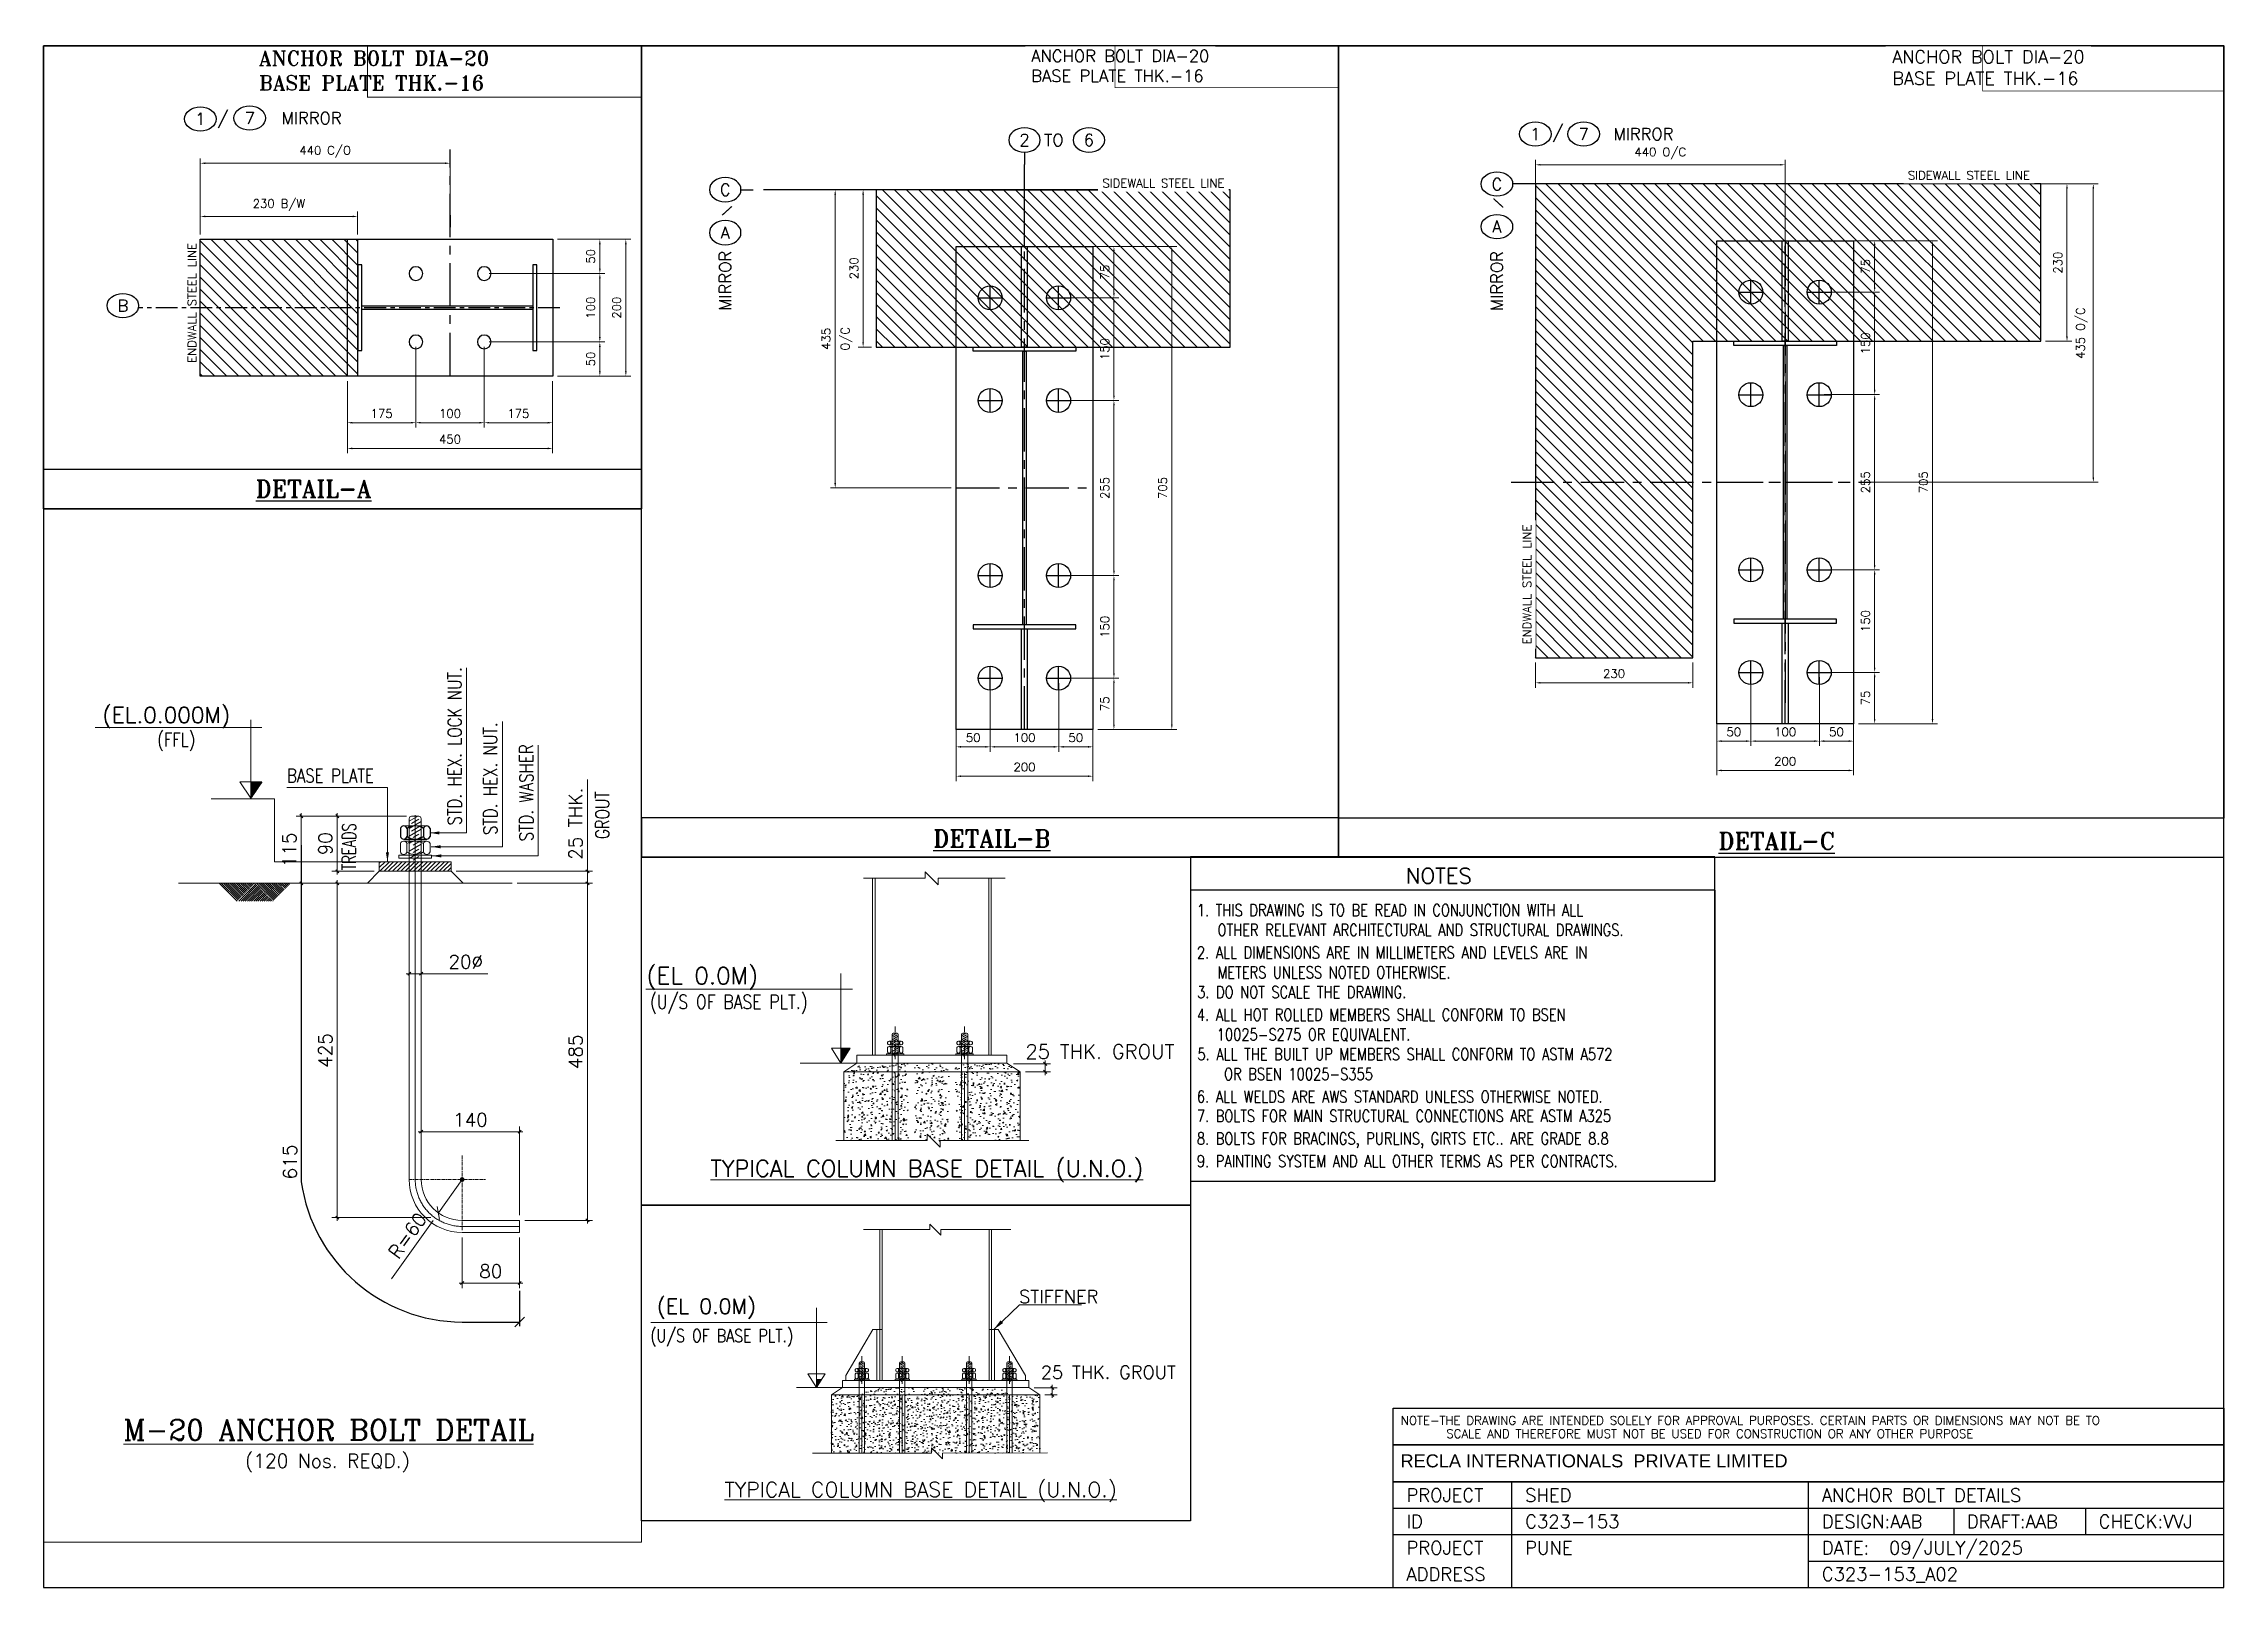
# Model space of a CAD drawing. Extents: x 1452 to 4639, y 1337 to 3593.
import ezdxf
from ezdxf.enums import TextEntityAlignment as Align

# ---------------------------------------------------------------- set-up
doc = ezdxf.new("R2010")
doc.units = 0
doc.header["$MEASUREMENT"] = 0
for name, pattern in [('CENTER', [5.08, 3.175, -0.635, 0.635, -0.635]), ('CONTIN', [0, 0, 0]), ('HIDDEN', [0.375, 0.25, -0.125])]:
    doc.linetypes.add(name, pattern=pattern)
doc.layers.get('0').update_dxf_attribs({"linetype": 'CONTIN'})
doc.layers.get('Defpoints').update_dxf_attribs({"linetype": 'CONTINUOUS'})
for name, color, linetype in [('1', 7, 'CONTIN'), ('10', 7, 'CONTIN'), ('11', 4, 'CONTIN'), ('14', 7, 'CONTIN'), ('18', 5, 'CONTIN'), ('22', 7, 'CONTIN'), ('DIM', 8, 'CONTINUOUS'), ('FRAMES', 1, 'CONTINUOUS'), ('Text', 4, 'CONTINUOUS'), ('Text_Romant', 3, 'CONTINUOUS')]:
    doc.layers.add(name, color=color, linetype=linetype)
for name, color, linetype, lineweight in [('BOLTS', 12, 'CONTINUOUS', 13), ('BRICK', 27, 'CONTINUOUS', 13), ('H.TEXT', 1, 'CONTINUOUS', 13), ('MAIN', 7, 'CONTINUOUS', 13), ('OBJECTS', 80, 'CONTINUOUS', 13), ('Part', 255, 'CONTINUOUS', 0), ('TITLE', 1, 'CONTINUOUS', 13), ('TXT', 4, 'CONTIN', 13), ('WORK', 30, 'CENTER', 13)]:
    doc.layers.add(name, color=color, linetype=linetype, lineweight=lineweight)
doc.styles.add('ARIAL', font='ARIAL.TTF')
doc.styles.add('ROMANC', font='romanc.shx')
doc.styles.add('ROMAND', font='simplex.shx')
doc.styles.add('ROMANS', font='ROMANS')
doc.styles.add('ROMANT', font='romant.shx')
doc.styles.add('SIMPLEX', font='SIMPLEX')
doc.styles.add('T', font='simplex.shx', dxfattribs={"width": 0.8})
doc.dimstyles.new('Copy of DIM-1000', dxfattribs={"dimscale": 96.5, "dimtxt": 0.13, "dimasz": 0.03, "dimexe": 0.05, "dimexo": 0.05, "dimgap": 0.05, "dimtad": 1, "dimdec": 0, "dimzin": 0, "dimdsep": 46, "dimtxsty": 'ROMANS', "dimblk1": 'OBLIQUE', "dimblk2": 'OBLIQUE', "dimsah": 1, "dimcen": 0.09, "dimdle": 0.03, "dimclrd": 251, "dimclre": 251, "dimclrt": 4, "dimadec": 0, "dimazin": 0, "dimtfac": 1, "dimtdec": 0, "dimtmove": 0, "dimatfit": 3, "dimfxl": 1, "dimtolj": 1, "dimtzin": 0, "dimlwd": 5, "dimlwe": 5, "dimarcsym": 0})
doc.dimstyles.new('DIM-150', dxfattribs={"dimscale": 225, "dimtxt": 2, "dimasz": 2, "dimexe": 1, "dimexo": 2, "dimgap": 1, "dimtad": 1, "dimdec": 0, "dimlfac": 0.066667, "dimzin": 0, "dimdsep": 46, "dimtxsty": 'ROMANS', "dimblk1": 'OBLIQUE', "dimblk2": 'OBLIQUE', "dimsah": 1, "dimcen": 0.09, "dimdle": 1, "dimclrd": 251, "dimclre": 251, "dimclrt": 4, "dimadec": 0, "dimazin": 0, "dimtfac": 1, "dimtdec": 0, "dimtmove": 0, "dimatfit": 3, "dimfxl": 1, "dimtolj": 1, "dimtzin": 0, "dimlwd": 5, "dimlwe": 5, "dimarcsym": 0})
doc.dimstyles.new('LDK_5', dxfattribs={"dimscale": 7.142, "dimtxt": 1.75, "dimasz": 1, "dimexe": 1, "dimexo": 1, "dimgap": 1, "dimtad": 1, "dimdec": 0, "dimzin": 0, "dimdsep": 46, "dimtxsty": 'SIMPLEX', "dimcen": 1, "dimclrd": 6, "dimclre": 6, "dimclrt": 7, "dimadec": 0, "dimazin": 0, "dimtfac": 1, "dimtdec": 0, "dimtofl": 0, "dimtmove": 0, "dimatfit": 3, "dimfxl": 1, "dimtolj": 1, "dimtzin": 0, "dimlwd": 0, "dimlwe": 0, "dimarcsym": 1})

msp = doc.modelspace()

# ---------------------------------------------------------------- texts
at = {"color": 3, "insert": (1934.9, 3554.1), "char_height": 21.461, "attachment_point": 5, "style": 'ROMANT', "bg_fill": 2}
msp.add_mtext('\\pxql;\\A1;ANCHOR BOLT DIA-20\\PBASE PLATE THK.-16', dxfattribs=at)
at = {"color": 4, "char_height": 17.5, "width": 27.26, "attachment_point": 5, "style": 'ROMANS'}
for s, insert in [('\\A1;\\Fromant.shx|c0;\\C3;1', (1680.8, 3483.3)), ('\\A1;\\Fromant.shx|c0;\\C3;/', (1713.8, 3481.5)), ('\\A1;\\Fromant.shx|c0;\\C3;7', (1753.1, 3484.6)), ('\\A1;\\Fromant.shx|c0;\\C3;MIRROR', (1843.5, 3484.6)), ('\\A1;\\Fromant.shx|c0;\\C3;/', (3665.1, 3461.3)), ('\\A1;\\Fromant.shx|c0;\\C3;2', (2885.5, 3452.5)), ('\\A1;\\Fromant.shx|c0;\\C3;TO', (2928.4, 3452.5)), ('\\A1;\\Fromant.shx|c0;\\C3;6', (2979.6, 3452.5)), ('\\A1;\\Fromant.shx|c0;\\C3;1', (3632, 3461.3)), ('\\A1;\\Fromant.shx|c0;\\C3;7', (3702.7, 3461.3)), ('\\A1;\\Fromant.shx|c0;\\C3;MIRROR', (3790.2, 3461.3)), ('\\A1;\\Fromant.shx|c0;\\C3;C', (2448, 3379.9)), ('\\A1;\\Fromant.shx|c0;\\C3;C', (3575.9, 3387.8)), ('\\A1;\\Fromant.shx|c0;\\C3;A', (2448, 3317.1)), ('\\A1;\\Fromant.shx|c0;\\C3;A', (3575.9, 3325.9)), ('\\A1;\\Fromant.shx|c0;\\C3;B', (1567.6, 3210.4))]:
    msp.add_mtext(s, dxfattribs=dict(at, insert=insert))
at = {"color": 4, "char_height": 17.5, "attachment_point": 5, "style": 'ROMANT'}
for s, insert, rotation in [('\\A1;\\Fic-romant.shx|c1;\\C3;/', (2450.4, 3348.7), 326.4022), ('\\A1;\\Fic-romant.shx|c1;\\C3;\\\\', (3578.3, 3360.1), 33.5978)]:
    msp.add_mtext(s, dxfattribs=dict(at, insert=insert, rotation=rotation))
at = {"color": 4, "char_height": 17.5, "width": 27.26, "attachment_point": 5, "rotation": 90, "style": 'ROMANS'}
for insert in [(2448, 3246.9), (3575.9, 3246.5)]:
    msp.add_mtext('\\A1;\\Fromant.shx|c0;\\C3;MIRROR', dxfattribs=dict(at, insert=insert))
at = {"layer": '11', "color": 1, "style": 'SIMPLEX'}
for s, height, p in [('NOTE-THE DRAWING ARE INTENDED SOLELY FOR APPROVAL PURPOSES. CERTAIN PARTS OR DIMENSIONS MAY NOT BE TO', 12.5686, (3435.5, 1574.6)), ('SCALE AND THEREFORE MUST NOT BE USED FOR CONSTRUCTION OR ANY OTHER PURPOSE ', 12.569, (3502, 1555.2))]:
    msp.add_text(s, height=height, dxfattribs=at).set_placement(p)
at = {"layer": '14', "style": 'SIMPLEX'}
for s, height, p in [('PROJECT', 19.27, (3443.7, 1462.1)), ('SHED', 19.27, (3617.2, 1462.1)), ('ANCHOR BOLT DETAILS', 19.273, (4050.8, 1462.1)), ('ID', 19.27, (3443.7, 1423.6)), ('C323-153', 19.27, (3617.2, 1423.6)), ('DESIGN:AAB', 19.27, (4050.8, 1423.6)), ('DRAFT:AAB', 19.27, (4262.8, 1423.6)), ('CHECK:VVJ', 19.27, (4455.6, 1423.6)), ('PROJECT', 19.27, (3443.7, 1385)), ('PUNE', 19.27, (3617.2, 1385)), ('DATE:', 19.27, (4050.8, 1385)), ('09/JULY/2025', 19.273, (4149.1, 1385)), ('ADDRESS', 19.27, (3443.7, 1346.5)), ('C323-153_A02', 19.273, (4050.8, 1346.5))]:
    msp.add_text(s, height=height, dxfattribs=at).set_placement(p)
at = {"layer": 'Text', "color": 0, "lineweight": -3, "style": 'ARIAL'}
msp.add_text('RECLA INTERNATIONALS  PRIVATE LIMITED', height=18.982, dxfattribs=at).set_placement((3435.1, 1512.3))

# ---------------------------------------------------------------- blocks, each defined once
blk = doc.blocks.new('*D285285285285285285285285285285285285285285')
at = {"color": 6, "linetype": 'Continuous', "lineweight": 0}
for p, q in [((2661.7, 3379.9), (2642.4, 3379.9)), ((2649.6, 3157), (2649.6, 3372.7)), ((2661.7, 3149.9), (2642.4, 3149.9))]:
    blk.add_line(p, q, dxfattribs=at)
at = {"color": 6, "linetype": 'Continuous'}
for points in [[(2650.8, 3372.7), (2648.4, 3372.7), (2649.6, 3379.9)], [(2648.4, 3157), (2650.8, 3157), (2649.6, 3149.9)]]:
    blk.add_solid(points, dxfattribs=at)
at = {"layer": 'Defpoints', "color": 0, "linetype": 'Continuous'}
for p in [(2649.6, 3379.9), (2668.9, 3379.9), (2668.9, 3149.9)]:
    blk.add_point(p, dxfattribs=at)
at = {"color": 7, "linetype": 'Continuous', "insert": (2636.2, 3264.9), "char_height": 12.5, "attachment_point": 5, "rotation": 90, "style": 'SIMPLEX'}
blk.add_mtext('\\A1;230', dxfattribs=at)
blk = doc.blocks.new('*D420420420420420420420420420420420420420420')
at = {"color": 6, "linetype": 'Continuous', "lineweight": 0}
for p, q in [((3632.3, 2688.7), (3632.3, 2651.9)), ((3862.3, 2688.7), (3862.3, 2651.9)), ((3639.4, 2659.1), (3855.1, 2659.1))]:
    blk.add_line(p, q, dxfattribs=at)
at = {"color": 6, "linetype": 'Continuous'}
for points in [[(3639.4, 2660.3), (3639.4, 2657.9), (3632.3, 2659.1)], [(3855.1, 2657.9), (3855.1, 2660.3), (3862.3, 2659.1)]]:
    blk.add_solid(points, dxfattribs=at)
at = {"layer": 'Defpoints', "color": 0, "linetype": 'Continuous'}
for p in [(3632.3, 2695.8), (3862.3, 2695.8), (3862.3, 2659.1)]:
    blk.add_point(p, dxfattribs=at)
at = {"color": 7, "linetype": 'Continuous', "insert": (3747.3, 2672.5), "char_height": 12.5, "attachment_point": 5, "style": 'SIMPLEX'}
blk.add_mtext('\\A1;230', dxfattribs=at)
blk = doc.blocks.new('*D423423423423423423423423423423423423423423')
at = {"color": 6, "linetype": 'Continuous', "lineweight": 0}
for p, q in [((4378, 3388.3), (4416.3, 3388.3)), ((4409.2, 3381.2), (4409.2, 3165.4)), ((4378, 3158.3), (4416.3, 3158.3))]:
    blk.add_line(p, q, dxfattribs=at)
at = {"color": 6, "linetype": 'Continuous'}
for points in [[(4410.4, 3381.2), (4408, 3381.2), (4409.2, 3388.3)], [(4408, 3165.4), (4410.4, 3165.4), (4409.2, 3158.3)]]:
    blk.add_solid(points, dxfattribs=at)
at = {"layer": 'Defpoints', "color": 0, "linetype": 'Continuous'}
for p in [(4370.9, 3388.3), (4370.9, 3158.3), (4409.2, 3158.3)]:
    blk.add_point(p, dxfattribs=at)
at = {"color": 7, "linetype": 'Continuous', "insert": (4395.8, 3273.3), "char_height": 12.5, "attachment_point": 5, "rotation": 90, "style": 'SIMPLEX'}
blk.add_mtext('\\A1;230', dxfattribs=at)
blk = doc.blocks.new('NUT')
at = {"color": 7}
for p, q in [((-18, 13), (-18, 3)), ((-14, 0), (14, 0)), ((-10, 13), (-10, 3)), ((10, 13), (10, 3)), ((18, 13), (18, 3))]:
    blk.add_line(p, q, dxfattribs=at)
for centre, radius, start, end in [((-14, 11.8), 4.17, 16.5616, 163.4384), ((-14, 4.2), 4.17, 196.5616, 343.4384), ((0, -2.2), 18.2, 56.6843, 123.3157), ((0, 18.2), 18.2, 236.6843, 303.3157), ((14, 11.8), 4.17, 16.5616, 163.4384), ((14, 4.2), 4.17, 196.5616, 343.4384)]:
    blk.add_arc(centre, radius, start, end, dxfattribs=at)
blk = doc.blocks.new('_OBLIQUE')
at = {"color": 0, "linetype": 'ByBlock'}
blk.add_line((-0.5, -0.5), (0.5, 0.5), dxfattribs=at)
blk = doc.blocks.new('*D576575575575575575')
at = {"layer": 'Defpoints', "color": 0, "linetype": 'Continuous'}
for p in [(2631.9, 26339.3), (2620.8, 26326.7), (2631.9, 26326.8)]:
    blk.add_point(p, dxfattribs=at)
at = {"layer": 'Part', "color": 251, "linetype": 'Continuous', "lineweight": 5}
for p, q in [((2617.9, 26339.3), (2634.8, 26339.3)), ((2620.8, 26331.5), (2620.8, 26344.1)), ((2631.9, 26331.7), (2631.9, 26344.1)), ((2631.9, 26339.3), (2694.1, 26339.3))]:
    blk.add_line(p, q, dxfattribs=at)
at = {"layer": 'Part', "color": 251, "linetype": 'Continuous', "lineweight": 5, "xscale": 2.894999999999998, "yscale": 2.894999999999998, "zscale": 2.894999999999998, "rotation": 180}
blk.add_blockref('_OBLIQUE', (2620.8, 26339.3), dxfattribs=at)
at = {"layer": 'Part', "color": 251, "linetype": 'Continuous', "lineweight": 5, "xscale": 2.894999999999998, "yscale": 2.894999999999998, "zscale": 2.894999999999998}
blk.add_blockref('_OBLIQUE', (2631.9, 26339.3), dxfattribs=at)
at = {"layer": 'Part', "color": 4, "linetype": 'Continuous', "insert": (2673.5, 26350.4), "char_height": 12.54, "attachment_point": 5, "style": 'ROMANS'}
blk.add_mtext('\\A1;20%%C', dxfattribs=at)
blk = doc.blocks.new('*D577576576576576576')
at = {"layer": 'Defpoints', "color": 0, "linetype": 'Continuous'}
for p in [(2670.1, 26147.5), (2648, 26116.4)]:
    blk.add_point(p, dxfattribs=at)
at = {"layer": 'Part', "color": 251, "linetype": 'Continuous', "lineweight": 5}
for p, q in [((2670.1, 26147.5), (2648, 26116.4)), ((2604.3, 26055), (2643, 26109.4))]:
    blk.add_line(p, q, dxfattribs=at)
at = {"layer": 'Part', "color": 251, "linetype": 'Continuous', "lineweight": 5, "xscale": 8.685, "yscale": 8.685, "zscale": 8.685, "rotation": 54.60809091834757}
blk.add_blockref('_OBLIQUE', (2648, 26116.4), dxfattribs=at)
at = {"layer": 'Part', "color": 4, "linetype": 'Continuous', "insert": (2619.3, 26095.3), "char_height": 12.54, "attachment_point": 5, "rotation": 54.6081, "style": 'ROMANS'}
blk.add_mtext('\\A1;R=60', dxfattribs=at)
blk = doc.blocks.new('*D578577577577577577')
at = {"layer": 'Defpoints', "color": 0, "linetype": 'Continuous'}
for p in [(2553.7, 26423.6), (2571.4, 26423.6), (2645.7, 26112)]:
    blk.add_point(p, dxfattribs=at)
at = {"layer": 'Part', "color": 251, "linetype": 'Continuous', "lineweight": 5}
for p, q in [((2566.6, 26423.6), (2548.8, 26423.6)), ((2553.7, 26109.1), (2553.7, 26426.5)), ((2640.9, 26112), (2548.8, 26112))]:
    blk.add_line(p, q, dxfattribs=at)
at = {"layer": 'Part', "color": 251, "linetype": 'Continuous', "lineweight": 5, "xscale": 2.894999999999998, "yscale": 2.894999999999998, "zscale": 2.894999999999998}
for p, rotation in [((2553.7, 26423.6), 90), ((2553.7, 26112), 270)]:
    blk.add_blockref('_OBLIQUE', p, dxfattribs=dict(at, rotation=rotation))
at = {"layer": 'Part', "color": 4, "linetype": 'Continuous', "insert": (2542.6, 26267.8), "char_height": 12.54, "attachment_point": 5, "rotation": 90, "style": 'ROMANS'}
blk.add_mtext('\\A1;425', dxfattribs=at)
blk = doc.blocks.new('*D579578578578578578')
at = {"layer": 'Defpoints', "color": 0, "linetype": 'Continuous'}
for p in [(2716.6, 26423.6), (2723.6, 26109.4), (2786.9, 26109.4)]:
    blk.add_point(p, dxfattribs=at)
at = {"layer": 'Part', "color": 251, "linetype": 'Continuous', "lineweight": 5}
for p, q in [((2721.4, 26423.6), (2791.7, 26423.6)), ((2786.9, 26426.5), (2786.9, 26106.5)), ((2728.4, 26109.4), (2791.7, 26109.4))]:
    blk.add_line(p, q, dxfattribs=at)
at = {"layer": 'Part', "color": 251, "linetype": 'Continuous', "lineweight": 5, "xscale": 2.894999999999998, "yscale": 2.894999999999998, "zscale": 2.894999999999998}
for p, rotation in [((2786.9, 26423.6), 90), ((2786.9, 26109.4), 270)]:
    blk.add_blockref('_OBLIQUE', p, dxfattribs=dict(at, rotation=rotation))
at = {"layer": 'Part', "color": 4, "linetype": 'Continuous', "insert": (2775.8, 26266.5), "char_height": 12.54, "attachment_point": 5, "rotation": 90, "style": 'ROMANS'}
blk.add_mtext('\\A1;485', dxfattribs=at)
blk = doc.blocks.new('*D580579579579579579')
at = {"layer": 'Defpoints', "color": 0, "linetype": 'Continuous'}
for p in [(2723.6, 26192.1), (2631.9, 26143.4), (2723.6, 26109.4)]:
    blk.add_point(p, dxfattribs=at)
at = {"layer": 'Part', "color": 251, "linetype": 'Continuous', "lineweight": 5}
for p, q in [((2631.9, 26148.2), (2631.9, 26196.9)), ((2723.6, 26114.2), (2723.6, 26196.9)), ((2629, 26192.1), (2726.5, 26192.1))]:
    blk.add_line(p, q, dxfattribs=at)
at = {"layer": 'Part', "color": 251, "linetype": 'Continuous', "lineweight": 5, "xscale": 2.894999999999998, "yscale": 2.894999999999998, "zscale": 2.894999999999998, "rotation": 180}
blk.add_blockref('_OBLIQUE', (2631.9, 26192.1), dxfattribs=at)
at = {"layer": 'Part', "color": 251, "linetype": 'Continuous', "lineweight": 5, "xscale": 2.894999999999998, "yscale": 2.894999999999998, "zscale": 2.894999999999998}
blk.add_blockref('_OBLIQUE', (2723.6, 26192.1), dxfattribs=at)
at = {"layer": 'Part', "color": 4, "linetype": 'Continuous', "insert": (2677.8, 26203.2), "char_height": 12.54, "attachment_point": 5, "style": 'ROMANS'}
blk.add_mtext('\\A1;140', dxfattribs=at)
blk = doc.blocks.new('*D581580580580580580')
at = {"layer": 'Defpoints', "color": 0, "linetype": 'Continuous'}
for p in [(2659.8, 26434.8), (2716.6, 26423.6), (2786.9, 26423.6)]:
    blk.add_point(p, dxfattribs=at)
at = {"layer": 'Part', "color": 251, "linetype": 'Continuous', "lineweight": 5}
for p, q in [((2786.9, 26434.8), (2786.9, 26520.3)), ((2786.9, 26437.7), (2786.9, 26423.6)), ((2664.6, 26434.8), (2791.7, 26434.8)), ((2721.4, 26423.6), (2791.7, 26423.6))]:
    blk.add_line(p, q, dxfattribs=at)
at = {"layer": 'Part', "color": 251, "linetype": 'Continuous', "lineweight": 5, "xscale": 2.894999999999998, "yscale": 2.894999999999998, "zscale": 2.894999999999998}
for p, rotation in [((2786.9, 26434.8), 90), ((2786.9, 26423.6), 270)]:
    blk.add_blockref('_OBLIQUE', p, dxfattribs=dict(at, rotation=rotation))
at = {"layer": 'Part', "color": 4, "linetype": 'Continuous', "insert": (2775.8, 26479.1), "char_height": 12.545, "attachment_point": 5, "rotation": 90, "style": 'ROMANS'}
blk.add_mtext('\\A1;25 THK.', dxfattribs=at)
blk = doc.blocks.new('*D582581581581581581')
at = {"layer": 'Defpoints', "color": 0, "linetype": 'Continuous'}
for p in [(2623, 26486.1), (2520.2, 26423.6), (2571.4, 26423.6)]:
    blk.add_point(p, dxfattribs=at)
at = {"layer": 'Part', "color": 251, "linetype": 'Continuous', "lineweight": 5}
for p, q in [((2618.2, 26486.1), (2515.4, 26486.1)), ((2520.2, 26489), (2520.2, 26420.7)), ((2566.6, 26423.6), (2515.4, 26423.6))]:
    blk.add_line(p, q, dxfattribs=at)
at = {"layer": 'Part', "color": 251, "linetype": 'Continuous', "lineweight": 5, "xscale": 2.894999999999998, "yscale": 2.894999999999998, "zscale": 2.894999999999998}
for p, rotation in [((2520.2, 26486.1), 90), ((2520.2, 26423.6), 270)]:
    blk.add_blockref('_OBLIQUE', p, dxfattribs=dict(at, rotation=rotation))
at = {"layer": 'Part', "color": 4, "linetype": 'Continuous', "insert": (2509.1, 26454.8), "char_height": 12.54, "attachment_point": 5, "rotation": 90, "style": 'ROMANS'}
blk.add_mtext('\\A1;115', dxfattribs=at)
blk = doc.blocks.new('*D583582582582582582')
at = {"layer": 'Defpoints', "color": 0, "linetype": 'Continuous'}
for p in [(2623, 26486.1), (2553.7, 26434.8), (2592.9, 26434.8)]:
    blk.add_point(p, dxfattribs=at)
at = {"layer": 'Part', "color": 251, "linetype": 'Continuous', "lineweight": 5}
for p, q in [((2618.2, 26486.1), (2548.8, 26486.1)), ((2553.7, 26489), (2553.7, 26431.9)), ((2588.1, 26434.8), (2548.8, 26434.8))]:
    blk.add_line(p, q, dxfattribs=at)
at = {"layer": 'Part', "color": 251, "linetype": 'Continuous', "lineweight": 5, "xscale": 2.894999999999998, "yscale": 2.894999999999998, "zscale": 2.894999999999998}
for p, rotation in [((2553.7, 26486.1), 90), ((2553.7, 26434.8), 270)]:
    blk.add_blockref('_OBLIQUE', p, dxfattribs=dict(at, rotation=rotation))
at = {"layer": 'Part', "color": 4, "linetype": 'Continuous', "insert": (2542.6, 26460.4), "char_height": 12.54, "attachment_point": 5, "rotation": 90, "style": 'ROMANS'}
blk.add_mtext('\\A1;90', dxfattribs=at)
blk = doc.blocks.new('*D584583583583583583')
at = {"layer": 'Defpoints', "color": 0, "linetype": 'Continuous'}
for p in [(2670.1, 26098.2), (2723.6, 26098.2), (2723.6, 26051)]:
    blk.add_point(p, dxfattribs=at)
at = {"layer": 'Part', "color": 251, "linetype": 'Continuous', "lineweight": 5}
for p, q in [((2670.1, 26093.4), (2670.1, 26046.2)), ((2723.6, 26093.4), (2723.6, 26046.2)), ((2667.2, 26051), (2726.5, 26051))]:
    blk.add_line(p, q, dxfattribs=at)
at = {"layer": 'Part', "color": 251, "linetype": 'Continuous', "lineweight": 5, "xscale": 2.894999999999998, "yscale": 2.894999999999998, "zscale": 2.894999999999998, "rotation": 180}
blk.add_blockref('_OBLIQUE', (2670.1, 26051), dxfattribs=at)
at = {"layer": 'Part', "color": 251, "linetype": 'Continuous', "lineweight": 5, "xscale": 2.894999999999998, "yscale": 2.894999999999998, "zscale": 2.894999999999998}
blk.add_blockref('_OBLIQUE', (2723.6, 26051), dxfattribs=at)
at = {"layer": 'Part', "color": 4, "linetype": 'Continuous', "insert": (2696.8, 26062.1), "char_height": 12.54, "attachment_point": 5, "style": 'ROMANS'}
blk.add_mtext('\\A1;80', dxfattribs=at)
blk = doc.blocks.new('*D506502502502502502502502502502')
at = {"color": 6, "linetype": 'Continuous', "lineweight": 0}
for p, q in [((3632.3, 2702.9), (3632.3, 3423.5)), ((3639.4, 3416.3), (3990.1, 3416.3)), ((3997.3, 2702.9), (3997.3, 3423.5))]:
    blk.add_line(p, q, dxfattribs=at)
at = {"color": 6, "linetype": 'Continuous'}
for points in [[(3639.4, 3417.5), (3639.4, 3415.2), (3632.3, 3416.3)], [(3990.1, 3415.2), (3990.1, 3417.5), (3997.3, 3416.3)]]:
    blk.add_solid(points, dxfattribs=at)
at = {"layer": 'Defpoints', "color": 0, "linetype": 'Continuous'}
for p in [(3997.3, 3416.3), (3632.3, 2695.8), (3997.3, 2695.8)]:
    blk.add_point(p, dxfattribs=at)
at = {"color": 7, "linetype": 'Continuous', "insert": (3814.8, 3433), "char_height": 12.498, "attachment_point": 5, "style": 'SIMPLEX'}
blk.add_mtext('\\A1;440 O/C', dxfattribs=at)
blk = doc.blocks.new('BOLT_0')
at = {"layer": '1'}
blk.add_circle((0, 0), 25.4, dxfattribs=at)
blk = doc.blocks.new('A')
for p, q in [((20037.6, 65968.9), (20287.6, 65968.9)), ((20037.6, 65963.9), (20287.6, 65963.9))]:
    blk.add_line(p, q)
at = {"linetype": 'Continuous'}
for points in [[(20037.6, 65903.9), (20031.6, 65903.9), (20031.6, 66028.9), (20037.6, 66028.9)], [(20293.6, 65903.9), (20287.6, 65903.9), (20287.6, 66028.9), (20293.6, 66028.9)]]:
    blk.add_lwpolyline(points, close=True, dxfattribs=at)
at = {"layer": '10'}
for p, q in [((20308.6, 66066.4), (20008.6, 66066.4)), ((20008.6, 66066.4), (20008.6, 65866.4)), ((20308.6, 65866.4), (20308.6, 66066.4)), ((20008.6, 65866.4), (20308.6, 65866.4))]:
    blk.add_line(p, q, dxfattribs=at)
at = {"layer": '10', "xscale": 0.3937008, "yscale": 0.3937008, "zscale": 0.3937008, "rotation": 180}
for p in [(20108.6, 66016.4), (20208.6, 66016.4), (20108.6, 65916.4), (20208.6, 65916.4)]:
    blk.add_blockref('BOLT_0', p, dxfattribs=at)
blk = doc.blocks.new('*D517517517517517517517517517')
at = {"color": 6, "linetype": 'Continuous', "lineweight": 0}
for p, q in [((2095.8, 3150.2), (2095.8, 3032.1)), ((2195.8, 3100.2), (2195.8, 3032.1)), ((2188.7, 3039.3), (2103, 3039.3))]:
    blk.add_line(p, q, dxfattribs=at)
at = {"color": 6, "linetype": 'Continuous'}
for points in [[(2103, 3040.5), (2103, 3038.1), (2095.8, 3039.3)], [(2188.7, 3038.1), (2188.7, 3040.5), (2195.8, 3039.3)]]:
    blk.add_solid(points, dxfattribs=at)
at = {"layer": 'Defpoints', "color": 0, "linetype": 'Continuous'}
for p in [(2095.8, 3157.4), (2195.8, 3107.4), (2095.8, 3039.3)]:
    blk.add_point(p, dxfattribs=at)
at = {"color": 7, "linetype": 'Continuous', "insert": (2145.8, 3052.7), "char_height": 12.5, "attachment_point": 5, "style": 'SIMPLEX'}
blk.add_mtext('\\A1;175', dxfattribs=at)
blk = doc.blocks.new('*D518518518518518518518518518')
at = {"color": 6, "linetype": 'Continuous', "lineweight": 0}
for p, q in [((1995.8, 3150.2), (1995.8, 3032.1)), ((2095.8, 3150.2), (2095.8, 3032.1)), ((2088.7, 3039.3), (2003, 3039.3))]:
    blk.add_line(p, q, dxfattribs=at)
at = {"color": 6, "linetype": 'Continuous'}
for points in [[(2003, 3040.5), (2003, 3038.1), (1995.8, 3039.3)], [(2088.7, 3038.1), (2088.7, 3040.5), (2095.8, 3039.3)]]:
    blk.add_solid(points, dxfattribs=at)
at = {"layer": 'Defpoints', "color": 0, "linetype": 'Continuous'}
for p in [(1995.8, 3157.4), (2095.8, 3157.4), (1995.8, 3039.3)]:
    blk.add_point(p, dxfattribs=at)
at = {"color": 7, "linetype": 'Continuous', "insert": (2045.8, 3052.7), "char_height": 12.5, "attachment_point": 5, "style": 'SIMPLEX'}
blk.add_mtext('\\A1;100', dxfattribs=at)
blk = doc.blocks.new('*D519519519519519519519519519')
at = {"color": 6, "linetype": 'Continuous', "lineweight": 0}
for p, q in [((1995.8, 3150.2), (1995.8, 3032.1)), ((1895.8, 3100.2), (1895.8, 3032.1)), ((1988.7, 3039.3), (1903, 3039.3))]:
    blk.add_line(p, q, dxfattribs=at)
at = {"color": 6, "linetype": 'Continuous'}
for points in [[(1903, 3040.5), (1903, 3038.1), (1895.8, 3039.3)], [(1988.7, 3038.1), (1988.7, 3040.5), (1995.8, 3039.3)]]:
    blk.add_solid(points, dxfattribs=at)
at = {"layer": 'Defpoints', "color": 0, "linetype": 'Continuous'}
for p in [(1995.8, 3157.4), (1895.8, 3107.4), (1895.8, 3039.3)]:
    blk.add_point(p, dxfattribs=at)
at = {"color": 7, "linetype": 'Continuous', "insert": (1945.8, 3052.7), "char_height": 12.5, "attachment_point": 5, "style": 'SIMPLEX'}
blk.add_mtext('\\A1;175', dxfattribs=at)
blk = doc.blocks.new('*D520520520520520520520520520')
at = {"color": 6, "linetype": 'Continuous', "lineweight": 0}
for p, q in [((1895.8, 3100.2), (1895.8, 2994.6)), ((2195.8, 3100.2), (2195.8, 2994.6)), ((1903, 3001.7), (2188.7, 3001.7))]:
    blk.add_line(p, q, dxfattribs=at)
at = {"color": 6, "linetype": 'Continuous'}
for points in [[(1903, 3002.9), (1903, 3000.5), (1895.8, 3001.7)], [(2188.7, 3000.5), (2188.7, 3002.9), (2195.8, 3001.7)]]:
    blk.add_solid(points, dxfattribs=at)
at = {"layer": 'Defpoints', "color": 0, "linetype": 'Continuous'}
for p in [(1895.8, 3107.4), (2195.8, 3107.4), (2195.8, 3001.7)]:
    blk.add_point(p, dxfattribs=at)
at = {"color": 7, "linetype": 'Continuous', "insert": (2045.8, 3015.1), "char_height": 12.5, "attachment_point": 5, "style": 'SIMPLEX'}
blk.add_mtext('\\A1;450', dxfattribs=at)
blk = doc.blocks.new('*D521521521521521521521521521')
at = {"color": 6, "linetype": 'Continuous', "lineweight": 0}
for p, q in [((2203, 3307.4), (2271.9, 3307.4)), ((2264.8, 3300.2), (2264.8, 3264.5)), ((2103, 3257.4), (2271.9, 3257.4))]:
    blk.add_line(p, q, dxfattribs=at)
at = {"color": 6, "linetype": 'Continuous'}
for points in [[(2266, 3300.2), (2263.6, 3300.2), (2264.8, 3307.4)], [(2263.6, 3264.5), (2266, 3264.5), (2264.8, 3257.4)]]:
    blk.add_solid(points, dxfattribs=at)
at = {"layer": 'Defpoints', "color": 0, "linetype": 'Continuous'}
for p in [(2195.8, 3307.4), (2095.8, 3257.4), (2264.8, 3257.4)]:
    blk.add_point(p, dxfattribs=at)
at = {"color": 7, "linetype": 'Continuous', "insert": (2251.4, 3282.4), "char_height": 12.5, "attachment_point": 5, "rotation": 90, "style": 'SIMPLEX'}
blk.add_mtext('\\A1;50', dxfattribs=at)
blk = doc.blocks.new('*D522522522522522522522522522')
at = {"color": 6, "linetype": 'Continuous', "lineweight": 0}
for p, q in [((2103, 3257.4), (2271.9, 3257.4)), ((2264.8, 3250.2), (2264.8, 3164.5)), ((2103, 3157.4), (2271.9, 3157.4))]:
    blk.add_line(p, q, dxfattribs=at)
at = {"color": 6, "linetype": 'Continuous'}
for points in [[(2266, 3250.2), (2263.6, 3250.2), (2264.8, 3257.4)], [(2263.6, 3164.5), (2266, 3164.5), (2264.8, 3157.4)]]:
    blk.add_solid(points, dxfattribs=at)
at = {"layer": 'Defpoints', "color": 0, "linetype": 'Continuous'}
for p in [(2095.8, 3257.4), (2095.8, 3157.4), (2264.8, 3157.4)]:
    blk.add_point(p, dxfattribs=at)
at = {"color": 7, "linetype": 'Continuous', "insert": (2251.4, 3207.4), "char_height": 12.5, "attachment_point": 5, "rotation": 90, "style": 'SIMPLEX'}
blk.add_mtext('\\A1;100', dxfattribs=at)
blk = doc.blocks.new('*D523523523523523523523523523')
at = {"color": 6, "linetype": 'Continuous', "lineweight": 0}
for p, q in [((2103, 3157.4), (2271.9, 3157.4)), ((2264.8, 3150.2), (2264.8, 3114.5)), ((2203, 3107.4), (2271.9, 3107.4))]:
    blk.add_line(p, q, dxfattribs=at)
at = {"color": 6, "linetype": 'Continuous'}
for points in [[(2266, 3150.2), (2263.6, 3150.2), (2264.8, 3157.4)], [(2263.6, 3114.5), (2266, 3114.5), (2264.8, 3107.4)]]:
    blk.add_solid(points, dxfattribs=at)
at = {"layer": 'Defpoints', "color": 0, "linetype": 'Continuous'}
for p in [(2095.8, 3157.4), (2195.8, 3107.4), (2264.8, 3107.4)]:
    blk.add_point(p, dxfattribs=at)
at = {"color": 7, "linetype": 'Continuous', "insert": (2251.4, 3132.4), "char_height": 12.5, "attachment_point": 5, "rotation": 90, "style": 'SIMPLEX'}
blk.add_mtext('\\A1;50', dxfattribs=at)
blk = doc.blocks.new('*D524524524524524524524524524')
at = {"color": 6, "linetype": 'Continuous', "lineweight": 0}
for p, q in [((2203, 3307.4), (2309.9, 3307.4)), ((2302.8, 3114.5), (2302.8, 3300.2)), ((2203, 3107.4), (2309.9, 3107.4))]:
    blk.add_line(p, q, dxfattribs=at)
at = {"color": 6, "linetype": 'Continuous'}
for points in [[(2304, 3300.2), (2301.6, 3300.2), (2302.8, 3307.4)], [(2301.6, 3114.5), (2304, 3114.5), (2302.8, 3107.4)]]:
    blk.add_solid(points, dxfattribs=at)
at = {"layer": 'Defpoints', "color": 0, "linetype": 'Continuous'}
for p in [(2195.8, 3307.4), (2302.8, 3307.4), (2195.8, 3107.4)]:
    blk.add_point(p, dxfattribs=at)
at = {"color": 7, "linetype": 'Continuous', "insert": (2289.4, 3207.4), "char_height": 12.5, "attachment_point": 5, "rotation": 90, "style": 'SIMPLEX'}
blk.add_mtext('\\A1;200', dxfattribs=at)
blk = doc.blocks.new('*D525525525525525525525525525')
at = {"color": 6, "linetype": 'Continuous', "lineweight": 0}
for p, q in [((1680.8, 3314.5), (1680.8, 3425.7)), ((2038.7, 3418.6), (1688, 3418.6)), ((2045.8, 3314.5), (2045.8, 3425.7))]:
    blk.add_line(p, q, dxfattribs=at)
at = {"color": 6, "linetype": 'Continuous'}
for points in [[(1688, 3419.8), (1688, 3417.4), (1680.8, 3418.6)], [(2038.7, 3417.4), (2038.7, 3419.8), (2045.8, 3418.6)]]:
    blk.add_solid(points, dxfattribs=at)
at = {"layer": 'Defpoints', "color": 0, "linetype": 'Continuous'}
for p in [(1680.8, 3418.6), (1680.8, 3307.4), (2045.8, 3307.4)]:
    blk.add_point(p, dxfattribs=at)
at = {"color": 7, "linetype": 'Continuous', "insert": (1863.3, 3435.3), "char_height": 12.498, "attachment_point": 5, "style": 'SIMPLEX'}
blk.add_mtext('\\A1;440 C/O', dxfattribs=at)
blk = doc.blocks.new('*D526526526526526526526526526')
at = {"color": 6, "linetype": 'Continuous', "lineweight": 0}
for p, q in [((1680.8, 3314.5), (1680.8, 3348)), ((1910.8, 3314.5), (1910.8, 3348)), ((1903.7, 3340.8), (1688, 3340.8))]:
    blk.add_line(p, q, dxfattribs=at)
at = {"color": 6, "linetype": 'Continuous'}
for points in [[(1688, 3342), (1688, 3339.6), (1680.8, 3340.8)], [(1903.7, 3339.6), (1903.7, 3342), (1910.8, 3340.8)]]:
    blk.add_solid(points, dxfattribs=at)
at = {"layer": 'Defpoints', "color": 0, "linetype": 'Continuous'}
for p in [(1680.8, 3340.8), (1680.8, 3307.4), (1910.8, 3307.4)]:
    blk.add_point(p, dxfattribs=at)
at = {"color": 7, "linetype": 'Continuous', "insert": (1795.8, 3357.5), "char_height": 12.498, "attachment_point": 5, "style": 'SIMPLEX'}
blk.add_mtext('\\A1;230 B/W', dxfattribs=at)
blk = doc.blocks.new('CZJBF')
at = {"linetype": 'Continuous'}
for points in [[(66986.4, 40005.8), (67136.4, 40005.8), (67136.4, 39999.8), (66986.4, 39999.8)], [(67058.9, 39999.8), (67063.9, 39999.8), (67063.9, 39599.8), (67058.9, 39599.8)], [(66986.4, 39593.8), (67136.4, 39593.8), (67136.4, 39599.8), (66986.4, 39599.8)]]:
    blk.add_lwpolyline(points, close=True, dxfattribs=at)
blk = doc.blocks.new('BXDCH')
at = {"linetype": 'Continuous'}
for p, q in [((66040.5, 40041.7), (66060.5, 40041.7)), ((66050.5, 40031.7), (66050.5, 40051.7))]:
    blk.add_line(p, q, dxfattribs=at)
blk.add_circle((66050.5, 40041.7), 10, dxfattribs=at)
blk = doc.blocks.new('XVGIZD')
at = {"color": 8, "linetype": 'CENTER', "ltscale": 20}
for p, q in [((65784.1, 39422.5), (65784.1, 40128.5)), ((65684.1, 39775.5), (65884.1, 39775.5))]:
    blk.add_line(p, q, dxfattribs=at)
at = {"linetype": 'Continuous'}
blk.add_lwpolyline([(65684.1, 40128.5), (65884.1, 40128.5), (65884.1, 39422.5), (65684.1, 39422.5)], close=True, dxfattribs=at)
at = {"linetype": 'Continuous', "xscale": 1.75, "yscale": 1.75, "zscale": 1.75}
for p in [(-49854.3, -30019.5), (-49754.3, -30019.5), (-49854.3, -30169.5), (-49754.3, -30169.5), (-49854.3, -30425.5), (-49754.3, -30425.5), (-49854.3, -30575.5), (-49754.3, -30575.5)]:
    blk.add_blockref('BXDCH', p, dxfattribs=at)
at = {"linetype": 'Continuous'}
blk.add_blockref('CZJBF', (-1277.2, -24.3), dxfattribs=at)
blk = doc.blocks.new('*D531531531531531531531531531')
at = {"color": 6, "linetype": 'Continuous', "lineweight": 0}
for p, q in [((2992.6, 3296.9), (3108, 3296.9)), ((3100.8, 3289.7), (3100.8, 2598)), ((2992.6, 2590.9), (3108, 2590.9))]:
    blk.add_line(p, q, dxfattribs=at)
at = {"color": 6, "linetype": 'Continuous'}
for points in [[(3102, 3289.7), (3099.7, 3289.7), (3100.8, 3296.9)], [(3099.7, 2598), (3102, 2598), (3100.8, 2590.9)]]:
    blk.add_solid(points, dxfattribs=at)
at = {"layer": 'Defpoints', "color": 0, "linetype": 'Continuous'}
for p in [(2985.5, 3296.9), (2985.5, 2590.9), (3100.8, 2590.9)]:
    blk.add_point(p, dxfattribs=at)
at = {"color": 7, "linetype": 'Continuous', "insert": (3087.4, 2943.9), "char_height": 12.5, "attachment_point": 5, "rotation": 90, "style": 'SIMPLEX'}
blk.add_mtext('\\A1;705', dxfattribs=at)
blk = doc.blocks.new('*D532532532532532532532532532')
at = {"color": 6, "linetype": 'Continuous', "lineweight": 0}
for p, q in [((2951.2, 3296.9), (3023.4, 3296.9)), ((3016.2, 3289.7), (3016.2, 3229)), ((2942.6, 3221.9), (3023.4, 3221.9))]:
    blk.add_line(p, q, dxfattribs=at)
at = {"color": 6, "linetype": 'Continuous'}
for points in [[(3017.4, 3289.7), (3015.1, 3289.7), (3016.2, 3296.9)], [(3015.1, 3229), (3017.4, 3229), (3016.2, 3221.9)]]:
    blk.add_solid(points, dxfattribs=at)
at = {"layer": 'Defpoints', "color": 0, "linetype": 'Continuous'}
for p in [(2944, 3296.9), (2935.5, 3221.9), (3016.2, 3221.9)]:
    blk.add_point(p, dxfattribs=at)
at = {"color": 7, "linetype": 'Continuous', "insert": (3002.9, 3259.4), "char_height": 12.5, "attachment_point": 5, "rotation": 90, "style": 'SIMPLEX'}
blk.add_mtext('\\A1;75', dxfattribs=at)
blk = doc.blocks.new('*D533533533533533533533533533')
at = {"color": 6, "linetype": 'Continuous', "lineweight": 0}
for p, q in [((2942.6, 3221.9), (3023.4, 3221.9)), ((3016.2, 3214.7), (3016.2, 3079)), ((2942.6, 3071.9), (3023.4, 3071.9))]:
    blk.add_line(p, q, dxfattribs=at)
at = {"color": 6, "linetype": 'Continuous'}
for points in [[(3017.4, 3214.7), (3015.1, 3214.7), (3016.2, 3221.9)], [(3015.1, 3079), (3017.4, 3079), (3016.2, 3071.9)]]:
    blk.add_solid(points, dxfattribs=at)
at = {"layer": 'Defpoints', "color": 0, "linetype": 'Continuous'}
for p in [(2935.5, 3221.9), (2935.5, 3071.9), (3016.2, 3071.9)]:
    blk.add_point(p, dxfattribs=at)
at = {"color": 7, "linetype": 'Continuous', "insert": (3002.9, 3146.9), "char_height": 12.5, "attachment_point": 5, "rotation": 90, "style": 'SIMPLEX'}
blk.add_mtext('\\A1;150', dxfattribs=at)
blk = doc.blocks.new('*D534534534534534534534534534')
at = {"color": 6, "linetype": 'Continuous', "lineweight": 0}
for p, q in [((2942.6, 3071.9), (3023.4, 3071.9)), ((3016.2, 3064.7), (3016.2, 2823)), ((2942.6, 2815.9), (3023.4, 2815.9))]:
    blk.add_line(p, q, dxfattribs=at)
at = {"color": 6, "linetype": 'Continuous'}
for points in [[(3017.4, 3064.7), (3015.1, 3064.7), (3016.2, 3071.9)], [(3015.1, 2823), (3017.4, 2823), (3016.2, 2815.9)]]:
    blk.add_solid(points, dxfattribs=at)
at = {"layer": 'Defpoints', "color": 0, "linetype": 'Continuous'}
for p in [(2935.5, 3071.9), (2935.5, 2815.9), (3016.2, 2815.9)]:
    blk.add_point(p, dxfattribs=at)
at = {"color": 7, "linetype": 'Continuous', "insert": (3002.9, 2943.9), "char_height": 12.5, "attachment_point": 5, "rotation": 90, "style": 'SIMPLEX'}
blk.add_mtext('\\A1;255', dxfattribs=at)
blk = doc.blocks.new('*D535535535535535535535535535')
at = {"color": 6, "linetype": 'Continuous', "lineweight": 0}
for p, q in [((2942.6, 2815.9), (3023.4, 2815.9)), ((3016.2, 2808.7), (3016.2, 2673)), ((2942.6, 2665.9), (3023.4, 2665.9))]:
    blk.add_line(p, q, dxfattribs=at)
at = {"color": 6, "linetype": 'Continuous'}
for points in [[(3017.4, 2808.7), (3015.1, 2808.7), (3016.2, 2815.9)], [(3015.1, 2673), (3017.4, 2673), (3016.2, 2665.9)]]:
    blk.add_solid(points, dxfattribs=at)
at = {"layer": 'Defpoints', "color": 0, "linetype": 'Continuous'}
for p in [(2935.5, 2815.9), (2935.5, 2665.9), (3016.2, 2665.9)]:
    blk.add_point(p, dxfattribs=at)
at = {"color": 7, "linetype": 'Continuous', "insert": (3002.9, 2740.9), "char_height": 12.5, "attachment_point": 5, "rotation": 90, "style": 'SIMPLEX'}
blk.add_mtext('\\A1;150', dxfattribs=at)
blk = doc.blocks.new('*D536536536536536536536536536')
at = {"color": 6, "linetype": 'Continuous', "lineweight": 0}
for p, q in [((2969.5, 3296.9), (3023.4, 3296.9)), ((3016.2, 3229), (3016.2, 3289.7)), ((2942.6, 3221.9), (3023.4, 3221.9))]:
    blk.add_line(p, q, dxfattribs=at)
at = {"color": 6, "linetype": 'Continuous'}
for points in [[(3017.4, 3289.7), (3015.1, 3289.7), (3016.2, 3296.9)], [(3015.1, 3229), (3017.4, 3229), (3016.2, 3221.9)]]:
    blk.add_solid(points, dxfattribs=at)
at = {"layer": 'Defpoints', "color": 0, "linetype": 'Continuous'}
for p in [(2962.3, 3296.9), (3016.2, 3296.9), (2935.5, 3221.9)]:
    blk.add_point(p, dxfattribs=at)
at = {"color": 7, "linetype": 'Continuous', "insert": (3002.9, 3259.4), "char_height": 12.5, "attachment_point": 5, "rotation": 90, "style": 'SIMPLEX'}
blk.add_mtext('\\A1;75', dxfattribs=at)
blk = doc.blocks.new('*D537537537537537537537537537')
at = {"color": 6, "linetype": 'Continuous', "lineweight": 0}
for p, q in [((2785.5, 2583.7), (2785.5, 2515.4)), ((2985.5, 2583.7), (2985.5, 2515.4)), ((2978.3, 2522.6), (2792.6, 2522.6))]:
    blk.add_line(p, q, dxfattribs=at)
at = {"color": 6, "linetype": 'Continuous'}
for points in [[(2792.6, 2523.8), (2792.6, 2521.4), (2785.5, 2522.6)], [(2978.3, 2521.4), (2978.3, 2523.8), (2985.5, 2522.6)]]:
    blk.add_solid(points, dxfattribs=at)
at = {"layer": 'Defpoints', "color": 0, "linetype": 'Continuous'}
for p in [(2785.5, 2590.9), (2985.5, 2590.9), (2785.5, 2522.6)]:
    blk.add_point(p, dxfattribs=at)
at = {"color": 7, "linetype": 'Continuous', "insert": (2885.5, 2536), "char_height": 12.5, "attachment_point": 5, "style": 'SIMPLEX'}
blk.add_mtext('\\A1;200', dxfattribs=at)
blk = doc.blocks.new('*D538538538538538538538538538')
at = {"color": 6, "linetype": 'Continuous', "lineweight": 0}
for p, q in [((2785.5, 2658.7), (2785.5, 2558.4)), ((2835.5, 2658.7), (2835.5, 2558.4)), ((2792.6, 2565.5), (2828.3, 2565.5))]:
    blk.add_line(p, q, dxfattribs=at)
at = {"color": 6, "linetype": 'Continuous'}
for points in [[(2792.6, 2566.7), (2792.6, 2564.3), (2785.5, 2565.5)], [(2828.3, 2564.3), (2828.3, 2566.7), (2835.5, 2565.5)]]:
    blk.add_solid(points, dxfattribs=at)
at = {"layer": 'Defpoints', "color": 0, "linetype": 'Continuous'}
for p in [(2785.5, 2665.9), (2835.5, 2665.9), (2835.5, 2565.5)]:
    blk.add_point(p, dxfattribs=at)
at = {"color": 7, "linetype": 'Continuous', "insert": (2810.5, 2578.9), "char_height": 12.5, "attachment_point": 5, "style": 'SIMPLEX'}
blk.add_mtext('\\A1;50', dxfattribs=at)
blk = doc.blocks.new('*D539539539539539539539539539')
at = {"color": 6, "linetype": 'Continuous', "lineweight": 0}
for p, q in [((2835.5, 2658.7), (2835.5, 2558.4)), ((2935.5, 2658.7), (2935.5, 2558.4)), ((2842.6, 2565.5), (2928.3, 2565.5))]:
    blk.add_line(p, q, dxfattribs=at)
at = {"color": 6, "linetype": 'Continuous'}
for points in [[(2842.6, 2566.7), (2842.6, 2564.3), (2835.5, 2565.5)], [(2928.3, 2564.3), (2928.3, 2566.7), (2935.5, 2565.5)]]:
    blk.add_solid(points, dxfattribs=at)
at = {"layer": 'Defpoints', "color": 0, "linetype": 'Continuous'}
for p in [(2835.5, 2665.9), (2935.5, 2665.9), (2935.5, 2565.5)]:
    blk.add_point(p, dxfattribs=at)
at = {"color": 7, "linetype": 'Continuous', "insert": (2885.5, 2578.9), "char_height": 12.5, "attachment_point": 5, "style": 'SIMPLEX'}
blk.add_mtext('\\A1;100', dxfattribs=at)
blk = doc.blocks.new('*D540540540540540540540540540')
at = {"color": 6, "linetype": 'Continuous', "lineweight": 0}
for p, q in [((2935.5, 2658.7), (2935.5, 2558.4)), ((2985.5, 2658.7), (2985.5, 2558.4)), ((2942.6, 2565.5), (2978.3, 2565.5))]:
    blk.add_line(p, q, dxfattribs=at)
at = {"color": 6, "linetype": 'Continuous'}
for points in [[(2942.6, 2566.7), (2942.6, 2564.3), (2935.5, 2565.5)], [(2978.3, 2564.3), (2978.3, 2566.7), (2985.5, 2565.5)]]:
    blk.add_solid(points, dxfattribs=at)
at = {"layer": 'Defpoints', "color": 0, "linetype": 'Continuous'}
for p in [(2935.5, 2665.9), (2985.5, 2665.9), (2985.5, 2565.5)]:
    blk.add_point(p, dxfattribs=at)
at = {"color": 7, "linetype": 'Continuous', "insert": (2960.5, 2578.9), "char_height": 12.5, "attachment_point": 5, "style": 'SIMPLEX'}
blk.add_mtext('\\A1;50', dxfattribs=at)
blk = doc.blocks.new('*D541541541541541541541541541')
at = {"color": 6, "linetype": 'Continuous', "lineweight": 0}
for p, q in [((3009.1, 2665.9), (3009.1, 2665.9)), ((3016.2, 2658.7), (3016.2, 2598)), ((3009.1, 2590.9), (3009.1, 2590.9))]:
    blk.add_line(p, q, dxfattribs=at)
at = {"color": 6, "linetype": 'Continuous'}
for points in [[(3017.4, 2658.7), (3015.1, 2658.7), (3016.2, 2665.9)], [(3015.1, 2598), (3017.4, 2598), (3016.2, 2590.9)]]:
    blk.add_solid(points, dxfattribs=at)
at = {"layer": 'Defpoints', "color": 0, "linetype": 'Continuous'}
for p in [(3016.2, 2665.9), (3016.2, 2590.9), (3016.2, 2590.9)]:
    blk.add_point(p, dxfattribs=at)
at = {"color": 7, "linetype": 'Continuous', "insert": (3002.9, 2628.4), "char_height": 12.5, "attachment_point": 5, "rotation": 90, "style": 'SIMPLEX'}
blk.add_mtext('\\A1;75', dxfattribs=at)
blk = doc.blocks.new('*D542542542542542542542542542')
at = {"color": 6, "linetype": 'Continuous', "lineweight": 0}
for p, q in [((2747.3, 3379.9), (2601.7, 3379.9)), ((2608.8, 2951), (2608.8, 3372.7)), ((2778.3, 2943.9), (2601.7, 2943.9))]:
    blk.add_line(p, q, dxfattribs=at)
at = {"color": 6, "linetype": 'Continuous'}
for points in [[(2610, 3372.7), (2607.6, 3372.7), (2608.8, 3379.9)], [(2607.6, 2951), (2610, 2951), (2608.8, 2943.9)]]:
    blk.add_solid(points, dxfattribs=at)
at = {"layer": 'Defpoints', "color": 0, "linetype": 'Continuous'}
for p in [(2608.8, 3379.9), (2754.5, 3379.9), (2785.5, 2943.9)]:
    blk.add_point(p, dxfattribs=at)
at = {"color": 7, "linetype": 'Continuous', "char_height": 12.5, "attachment_point": 5, "rotation": 90, "style": 'SIMPLEX'}
for s, insert in [('\\A1;435 ', (2595.4, 3161.9)), ('O/C', (2625.5, 3161.9))]:
    blk.add_mtext(s, dxfattribs=dict(at, insert=insert))
blk = doc.blocks.new('*D543543543543543543543543543')
at = {"color": 6, "linetype": 'Continuous', "lineweight": 0}
for p, q in [((4104.4, 3305.3), (4219.8, 3305.3)), ((4212.7, 3298.2), (4212.7, 2606.4)), ((4104.4, 2599.3), (4219.8, 2599.3))]:
    blk.add_line(p, q, dxfattribs=at)
at = {"color": 6, "linetype": 'Continuous'}
for points in [[(4213.9, 3298.2), (4211.5, 3298.2), (4212.7, 3305.3)], [(4211.5, 2606.4), (4213.9, 2606.4), (4212.7, 2599.3)]]:
    blk.add_solid(points, dxfattribs=at)
at = {"layer": 'Defpoints', "color": 0, "linetype": 'Continuous'}
for p in [(4097.3, 3305.3), (4097.3, 2599.3), (4212.7, 2599.3)]:
    blk.add_point(p, dxfattribs=at)
at = {"color": 7, "linetype": 'Continuous', "insert": (4199.3, 2952.3), "char_height": 12.5, "attachment_point": 5, "rotation": 90, "style": 'SIMPLEX'}
blk.add_mtext('\\A1;705', dxfattribs=at)
blk = doc.blocks.new('*D544544544544544544544544544')
at = {"color": 6, "linetype": 'Continuous', "lineweight": 0}
for p, q in [((4063, 3305.3), (4135.2, 3305.3)), ((4128.1, 3298.2), (4128.1, 3237.4)), ((4054.4, 3230.3), (4135.2, 3230.3))]:
    blk.add_line(p, q, dxfattribs=at)
at = {"color": 6, "linetype": 'Continuous'}
for points in [[(4129.3, 3298.2), (4126.9, 3298.2), (4128.1, 3305.3)], [(4126.9, 3237.4), (4129.3, 3237.4), (4128.1, 3230.3)]]:
    blk.add_solid(points, dxfattribs=at)
at = {"layer": 'Defpoints', "color": 0, "linetype": 'Continuous'}
for p in [(4055.9, 3305.3), (4047.3, 3230.3), (4128.1, 3230.3)]:
    blk.add_point(p, dxfattribs=at)
at = {"color": 7, "linetype": 'Continuous', "insert": (4114.7, 3267.8), "char_height": 12.5, "attachment_point": 5, "rotation": 90, "style": 'SIMPLEX'}
blk.add_mtext('\\A1;75', dxfattribs=at)
blk = doc.blocks.new('*D545545545545545545545545545')
at = {"color": 6, "linetype": 'Continuous', "lineweight": 0}
for p, q in [((4054.4, 3230.3), (4135.2, 3230.3)), ((4128.1, 3223.2), (4128.1, 3087.4)), ((4054.4, 3080.3), (4135.2, 3080.3))]:
    blk.add_line(p, q, dxfattribs=at)
at = {"color": 6, "linetype": 'Continuous'}
for points in [[(4129.3, 3223.2), (4126.9, 3223.2), (4128.1, 3230.3)], [(4126.9, 3087.4), (4129.3, 3087.4), (4128.1, 3080.3)]]:
    blk.add_solid(points, dxfattribs=at)
at = {"layer": 'Defpoints', "color": 0, "linetype": 'Continuous'}
for p in [(4047.3, 3230.3), (4047.3, 3080.3), (4128.1, 3080.3)]:
    blk.add_point(p, dxfattribs=at)
at = {"color": 7, "linetype": 'Continuous', "insert": (4114.7, 3155.3), "char_height": 12.5, "attachment_point": 5, "rotation": 90, "style": 'SIMPLEX'}
blk.add_mtext('\\A1;150', dxfattribs=at)
blk = doc.blocks.new('*D546546546546546546546546546')
at = {"color": 6, "linetype": 'Continuous', "lineweight": 0}
for p, q in [((4054.4, 3080.3), (4135.2, 3080.3)), ((4128.1, 3073.2), (4128.1, 2831.4)), ((4054.4, 2824.3), (4135.2, 2824.3))]:
    blk.add_line(p, q, dxfattribs=at)
at = {"color": 6, "linetype": 'Continuous'}
for points in [[(4129.3, 3073.2), (4126.9, 3073.2), (4128.1, 3080.3)], [(4126.9, 2831.4), (4129.3, 2831.4), (4128.1, 2824.3)]]:
    blk.add_solid(points, dxfattribs=at)
at = {"layer": 'Defpoints', "color": 0, "linetype": 'Continuous'}
for p in [(4047.3, 3080.3), (4047.3, 2824.3), (4128.1, 2824.3)]:
    blk.add_point(p, dxfattribs=at)
at = {"color": 7, "linetype": 'Continuous', "insert": (4114.7, 2952.3), "char_height": 12.5, "attachment_point": 5, "rotation": 90, "style": 'SIMPLEX'}
blk.add_mtext('\\A1;255', dxfattribs=at)
blk = doc.blocks.new('*D547547547547547547547547547')
at = {"color": 6, "linetype": 'Continuous', "lineweight": 0}
for p, q in [((4054.4, 2824.3), (4135.2, 2824.3)), ((4128.1, 2817.2), (4128.1, 2681.4)), ((4054.4, 2674.3), (4135.2, 2674.3))]:
    blk.add_line(p, q, dxfattribs=at)
at = {"color": 6, "linetype": 'Continuous'}
for points in [[(4129.3, 2817.2), (4126.9, 2817.2), (4128.1, 2824.3)], [(4126.9, 2681.4), (4129.3, 2681.4), (4128.1, 2674.3)]]:
    blk.add_solid(points, dxfattribs=at)
at = {"layer": 'Defpoints', "color": 0, "linetype": 'Continuous'}
for p in [(4047.3, 2824.3), (4047.3, 2674.3), (4128.1, 2674.3)]:
    blk.add_point(p, dxfattribs=at)
at = {"color": 7, "linetype": 'Continuous', "insert": (4114.7, 2749.3), "char_height": 12.5, "attachment_point": 5, "rotation": 90, "style": 'SIMPLEX'}
blk.add_mtext('\\A1;150', dxfattribs=at)
blk = doc.blocks.new('*D548548548548548548548548548')
at = {"color": 6, "linetype": 'Continuous', "lineweight": 0}
for p, q in [((4081.3, 3305.3), (4135.2, 3305.3)), ((4128.1, 3237.4), (4128.1, 3298.2)), ((4054.4, 3230.3), (4135.2, 3230.3))]:
    blk.add_line(p, q, dxfattribs=at)
at = {"color": 6, "linetype": 'Continuous'}
for points in [[(4129.3, 3298.2), (4126.9, 3298.2), (4128.1, 3305.3)], [(4126.9, 3237.4), (4129.3, 3237.4), (4128.1, 3230.3)]]:
    blk.add_solid(points, dxfattribs=at)
at = {"layer": 'Defpoints', "color": 0, "linetype": 'Continuous'}
for p in [(4074.2, 3305.3), (4128.1, 3305.3), (4047.3, 3230.3)]:
    blk.add_point(p, dxfattribs=at)
at = {"color": 7, "linetype": 'Continuous', "insert": (4114.7, 3267.8), "char_height": 12.5, "attachment_point": 5, "rotation": 90, "style": 'SIMPLEX'}
blk.add_mtext('\\A1;75', dxfattribs=at)
blk = doc.blocks.new('*D549549549549549549549549549')
at = {"color": 6, "linetype": 'Continuous', "lineweight": 0}
for p, q in [((3897.3, 2592.2), (3897.3, 2523.9)), ((4097.3, 2592.2), (4097.3, 2523.9)), ((4090.1, 2531), (3904.4, 2531))]:
    blk.add_line(p, q, dxfattribs=at)
at = {"color": 6, "linetype": 'Continuous'}
for points in [[(3904.4, 2532.2), (3904.4, 2529.8), (3897.3, 2531)], [(4090.1, 2529.8), (4090.1, 2532.2), (4097.3, 2531)]]:
    blk.add_solid(points, dxfattribs=at)
at = {"layer": 'Defpoints', "color": 0, "linetype": 'Continuous'}
for p in [(3897.3, 2599.3), (4097.3, 2599.3), (3897.3, 2531)]:
    blk.add_point(p, dxfattribs=at)
at = {"color": 7, "linetype": 'Continuous', "insert": (3997.3, 2544.4), "char_height": 12.5, "attachment_point": 5, "style": 'SIMPLEX'}
blk.add_mtext('\\A1;200', dxfattribs=at)
blk = doc.blocks.new('*D550550550550550550550550550')
at = {"color": 6, "linetype": 'Continuous', "lineweight": 0}
for p, q in [((3897.3, 2667.2), (3897.3, 2566.8)), ((3947.3, 2667.2), (3947.3, 2566.8)), ((3904.4, 2573.9), (3940.1, 2573.9))]:
    blk.add_line(p, q, dxfattribs=at)
at = {"color": 6, "linetype": 'Continuous'}
for points in [[(3904.4, 2575.1), (3904.4, 2572.7), (3897.3, 2573.9)], [(3940.1, 2572.7), (3940.1, 2575.1), (3947.3, 2573.9)]]:
    blk.add_solid(points, dxfattribs=at)
at = {"layer": 'Defpoints', "color": 0, "linetype": 'Continuous'}
for p in [(3897.3, 2674.3), (3947.3, 2674.3), (3947.3, 2573.9)]:
    blk.add_point(p, dxfattribs=at)
at = {"color": 7, "linetype": 'Continuous', "insert": (3922.3, 2587.3), "char_height": 12.5, "attachment_point": 5, "style": 'SIMPLEX'}
blk.add_mtext('\\A1;50', dxfattribs=at)
blk = doc.blocks.new('*D551551551551551551551551551')
at = {"color": 6, "linetype": 'Continuous', "lineweight": 0}
for p, q in [((3947.3, 2667.2), (3947.3, 2566.8)), ((4047.3, 2667.2), (4047.3, 2566.8)), ((3954.4, 2573.9), (4040.1, 2573.9))]:
    blk.add_line(p, q, dxfattribs=at)
at = {"color": 6, "linetype": 'Continuous'}
for points in [[(3954.4, 2575.1), (3954.4, 2572.7), (3947.3, 2573.9)], [(4040.1, 2572.7), (4040.1, 2575.1), (4047.3, 2573.9)]]:
    blk.add_solid(points, dxfattribs=at)
at = {"layer": 'Defpoints', "color": 0, "linetype": 'Continuous'}
for p in [(3947.3, 2674.3), (4047.3, 2674.3), (4047.3, 2573.9)]:
    blk.add_point(p, dxfattribs=at)
at = {"color": 7, "linetype": 'Continuous', "insert": (3997.3, 2587.3), "char_height": 12.5, "attachment_point": 5, "style": 'SIMPLEX'}
blk.add_mtext('\\A1;100', dxfattribs=at)
blk = doc.blocks.new('*D552552552552552552552552552')
at = {"color": 6, "linetype": 'Continuous', "lineweight": 0}
for p, q in [((4047.3, 2667.2), (4047.3, 2566.8)), ((4097.3, 2667.2), (4097.3, 2566.8)), ((4054.4, 2573.9), (4090.1, 2573.9))]:
    blk.add_line(p, q, dxfattribs=at)
at = {"color": 6, "linetype": 'Continuous'}
for points in [[(4054.4, 2575.1), (4054.4, 2572.7), (4047.3, 2573.9)], [(4090.1, 2572.7), (4090.1, 2575.1), (4097.3, 2573.9)]]:
    blk.add_solid(points, dxfattribs=at)
at = {"layer": 'Defpoints', "color": 0, "linetype": 'Continuous'}
for p in [(4047.3, 2674.3), (4097.3, 2674.3), (4097.3, 2573.9)]:
    blk.add_point(p, dxfattribs=at)
at = {"color": 7, "linetype": 'Continuous', "insert": (4072.3, 2587.3), "char_height": 12.5, "attachment_point": 5, "style": 'SIMPLEX'}
blk.add_mtext('\\A1;50', dxfattribs=at)
blk = doc.blocks.new('*D553553553553553553553553553')
at = {"color": 6, "linetype": 'Continuous', "lineweight": 0}
for p, q in [((4120.9, 2674.3), (4120.9, 2674.3)), ((4128.1, 2667.2), (4128.1, 2606.4)), ((4120.9, 2599.3), (4120.9, 2599.3))]:
    blk.add_line(p, q, dxfattribs=at)
at = {"color": 6, "linetype": 'Continuous'}
for points in [[(4129.3, 2667.2), (4126.9, 2667.2), (4128.1, 2674.3)], [(4126.9, 2606.4), (4129.3, 2606.4), (4128.1, 2599.3)]]:
    blk.add_solid(points, dxfattribs=at)
at = {"layer": 'Defpoints', "color": 0, "linetype": 'Continuous'}
for p in [(4128.1, 2674.3), (4128.1, 2599.3), (4128.1, 2599.3)]:
    blk.add_point(p, dxfattribs=at)
at = {"color": 7, "linetype": 'Continuous', "insert": (4114.7, 2636.8), "char_height": 12.5, "attachment_point": 5, "rotation": 90, "style": 'SIMPLEX'}
blk.add_mtext('\\A1;75', dxfattribs=at)
blk = doc.blocks.new('*D554554554554554554554554554')
at = {"color": 6, "linetype": 'Continuous', "lineweight": 0}
for p, q in [((4104.4, 3388.3), (4454.9, 3388.3)), ((4447.7, 2959.4), (4447.7, 3381.2)), ((4104.4, 2952.3), (4454.9, 2952.3))]:
    blk.add_line(p, q, dxfattribs=at)
at = {"color": 6, "linetype": 'Continuous'}
for points in [[(4448.9, 3381.2), (4446.5, 3381.2), (4447.7, 3388.3)], [(4446.5, 2959.4), (4448.9, 2959.4), (4447.7, 2952.3)]]:
    blk.add_solid(points, dxfattribs=at)
at = {"layer": 'Defpoints', "color": 0, "linetype": 'Continuous'}
for p in [(4097.3, 3388.3), (4447.7, 3388.3), (4097.3, 2952.3)]:
    blk.add_point(p, dxfattribs=at)
at = {"color": 7, "linetype": 'Continuous', "insert": (4431, 3170.3), "char_height": 12.498, "attachment_point": 5, "rotation": 90, "style": 'SIMPLEX'}
blk.add_mtext('\\A1;435 O/C', dxfattribs=at)
blk = doc.blocks.new('A$C17650F95')
at = {"color": 7, "lineweight": 13}
for p, q in [((-282, -870), (282, -870)), ((-282, -938), (282, -938)), ((-88, -326), (88, -326)), ((202, -751), (202, -810)), ((403, -1283), (-403, -1283)), ((-403, -1283), (-403, -1355)), ((403, -1355), (-403, -1355)), ((-282, -1283), (282, -1283)), ((-147, -1362), (-147, -5354)), ((147, -1362), (147, -5354)), ((403, -1283), (403, -1355))]:
    blk.add_line(p, q, dxfattribs=at)
at = {"color": 4, "lineweight": 13}
for p, q in [((-147, -446), (62, -326)), ((-147, -629), (147, -460)), ((-147, -813), (147, -643)), ((-147, -996), (147, -827)), ((-147, -1179), (147, -1010)), ((-92, -506), (92, -400)), ((-92, -689), (92, -583)), ((-53, -850), (92, -767)), ((-53, -1033), (92, -950)), ((-147, -1362), (147, -1193)), ((-53, -1217), (92, -1133)), ((-53, -1400), (92, -1316))]:
    blk.add_line(p, q, dxfattribs=at)
at = {"lineweight": 13}
for p, q in [((-147, -384), (-147, -691)), ((147, -384), (147, -691)), ((147, -1154), (147, -1440)), ((147, -1154), (147, -1440)), ((147, -1154), (147, -1440)), ((147, -1154), (147, -1440))]:
    blk.add_line(p, q, dxfattribs=at)
at = {"color": 4, "linetype": 'HIDDEN', "lineweight": 13}
for p, q in [((-147, -691), (-147, -1362)), ((147, -691), (147, -1362))]:
    blk.add_line(p, q, dxfattribs=at)
at = {"color": 7, "lineweight": 13}
blk.add_lwpolyline([(-202, -751, 0.7458982), (-363, -751), (-363, -810, 0.7458982), (-202, -810)], format="xyb", close=True, dxfattribs=at)
for points in [[(202, -998, -0.7458982), (363, -998), (363, -1200, -0.7458982), (202, -1200), (202, -998, 0.2992126), (-202, -998, 0.7458982), (-363, -998), (-363, -1200, 0.7458982), (-202, -1200), (-202, -998)], [(-202, -751, -0.2992126), (202, -751, -0.7458982), (363, -751), (363, -810, -0.7458982), (202, -810, -0.2992126), (-202, -810)]]:
    blk.add_lwpolyline(points, format="xyb", dxfattribs=at)
blk.add_lwpolyline([(-282, -691), (282, -691)], dxfattribs=at)
at = {"lineweight": 13}
for centre, start, end in [((-88, -384), 90, 180), ((88, -384), 0, 90)]:
    blk.add_arc(centre, 58.6, start, end, dxfattribs=at)
at = {"color": 7, "lineweight": 13}
blk.add_arc((0, -893), 367, 236.68431, 303.31569, dxfattribs=at)
at = {"layer": 'WORK', "lineweight": 13, "ltscale": 1000}
blk.add_line((0, -5354), (0, 0), dxfattribs=at)
blk = doc.blocks.new('*D570569569569569569569569569')
at = {"layer": 'Defpoints', "color": 0}
for p in [(17959, 11934), (18180, 11787), (18636, 11787)]:
    blk.add_point(p, dxfattribs=at)
at = {"layer": 'DIM', "color": 251, "lineweight": 5}
for p, q in [((18059, 11934), (18736, 11934)), ((18636, 11934), (18636, 11994)), ((18636, 11934), (18636, 11787)), ((18280, 11787), (18736, 11787)), ((18636, 11787), (18636, 11727))]:
    blk.add_line(p, q, dxfattribs=at)
at = {"layer": 'DIM', "color": 251, "lineweight": 5, "xscale": 60, "yscale": 60, "zscale": 60}
for p, rotation in [((18636, 11934), 270), ((18636, 11787), 90)]:
    blk.add_blockref('_OBLIQUE', p, dxfattribs=dict(at, rotation=rotation))
blk = doc.blocks.new('*D568567567567567567567567567')
at = {"layer": 'Defpoints', "color": 0}
for p in [(29056, 12027), (29269, 11885), (29516, 11885)]:
    blk.add_point(p, dxfattribs=at)
at = {"layer": 'DIM', "color": 251, "lineweight": 5}
for p, q in [((29156, 12027), (29616, 12027)), ((29369, 11885), (29616, 11885)), ((29516, 12027), (29516, 12087)), ((29516, 12027), (29516, 11885)), ((29516, 11885), (29516, 11825))]:
    blk.add_line(p, q, dxfattribs=at)
at = {"layer": 'DIM', "color": 251, "lineweight": 5, "xscale": 60, "yscale": 60, "zscale": 60}
for p, rotation in [((29516, 12027), 270), ((29516, 11885), 90)]:
    blk.add_blockref('_OBLIQUE', p, dxfattribs=dict(at, rotation=rotation))
blk = doc.blocks.new('GHO')
at = {"color": 1, "linetype": 'ByBlock', "lineweight": -2}
for p, q in [((72052.3, 36331.3), (72052.3, 36379.8)), ((72052.3, 36331.4), (72052.3, 35906.1))]:
    blk.add_line(p, q, dxfattribs=at)
at = {"color": 1, "linetype": 'Continuous'}
blk.add_line((72052.3, 36331.4), (71285.6, 36331.3), dxfattribs=at)
blk.add_lwpolyline([(71285.8, 35906.1), (72052.3, 35906.1), (72052.3, 36379.8), (71285.8, 36379.8)], close=True, dxfattribs=at)
at = {"layer": '18', "color": 1, "style": 'SIMPLEX'}
blk.add_text('NOTES', height=22.73, dxfattribs=at).set_placement((71648.9, 36352.3), align=Align.MIDDLE)
at = {"layer": 'Text', "color": 4, "lineweight": 13, "style": 'T', "width": 0.8}
for s, p in [('1. THIS DRAWING IS TO BE READ IN CONJUNCTION WITH ALL', (71295.1, 36293.3)), ('OTHER RELEVANT ARCHITECTURAL AND STRUCTURAL DRAWINGS.', (71325.3, 36264.4)), ('2. ALL DIMENSIONS ARE IN MILLIMETERS AND LEVELS ARE IN', (71295.1, 36231.3)), ('METERS UNLESS NOTED OTHERWISE.', (71325.3, 36202.4)), ('3. DO NOT SCALE THE DRAWING.', (71295.5, 36173.5)), ('4. ALL HOT ROLLED MEMBERS SHALL CONFORM TO BSEN ', (71295.1, 36140.5)), ('10025-S275 OR EQUIVALENT.', (71324.2, 36111.6)), ('5. ALL THE BUILT UP MEMBERS SHALL CONFORM TO ASTM A572', (71295.9, 36082.7)), (' OR BSEN 10025-S355', (71325.3, 36053.8)), ('6. ALL WELDS ARE AWS STANDARD UNLESS OTHERWISE NOTED.', (71295.1, 36020.7)), ('7. BOLTS FOR MAIN STRUCTURAL CONNECTIONS ARE ASTM A325', (71295.1, 35992.5)), ('8. BOLTS FOR BRACINGS, PURLINS, GIRTS ETC.. ARE GRADE 8.8', (71295.1, 35959.5)), ('9. PAINTING SYSTEM AND ALL OTHER TERMS AS PER CONTRACTS.', (71295.1, 35926.4))]:
    blk.add_text(s, height=17.486, dxfattribs=at).set_placement(p)
blk = doc.blocks.new('IHF')
at = {"lineweight": 9}
h = blk.add_hatch(dxfattribs=at)
h.set_pattern_fill('ANSI31', color=256, scale=22.303222, style=0)
h.set_pattern_definition([(45, (-1519.4465, 24026.1335), (-1.971345, 1.971345), [])])
h.paths.add_polyline_path([(2622.8, 26434.8), (2622.8, 26443.7), (2592.9, 26443.7), (2592.9, 26434.8)])
h.paths.add_polyline_path([(2626.4, 26443.7), (2622.8, 26443.7), (2622.8, 26434.8), (2626.4, 26434.8)])
h.paths.add_polyline_path([(2626.4, 26434.8), (2629.9, 26434.8), (2629.9, 26443.7), (2626.4, 26443.7)])
h.paths.add_polyline_path([(2659.8, 26434.8), (2659.8, 26443.7), (2629.9, 26443.7), (2629.9, 26434.8)])
h = blk.add_hatch(dxfattribs=at)
h.set_pattern_fill('ANSI31', color=8, scale=11.151611, angle=90, style=0)
h.set_pattern_definition([(135, (1858.7423, 26023.3726), (-0.9856725, -0.9856725), [])])
h.paths.add_polyline_path([(2477.1, 26423.7), (2443.6, 26423.7), (2460.3, 26407)])
h = blk.add_hatch(dxfattribs=at)
h.set_pattern_fill('ANSI31', color=8, scale=11.151611, style=0)
h.set_pattern_definition([(45, (1858.7423, 26023.3726), (-0.9856725, 0.9856725), [])])
h.paths.add_polyline_path([(2493.8, 26407), (2477.1, 26423.7), (2460.3, 26407)])
h = blk.add_hatch(dxfattribs=at)
h.set_pattern_fill('ANSI31', color=8, scale=11.151611, angle=90, style=0)
h.set_pattern_definition([(135, (1865.9822, 26023.3726), (-0.9856725, -0.9856725), [])])
h.paths.add_polyline_path([(2510.5, 26423.7), (2477.1, 26423.7), (2493.8, 26407)])
at = {"layer": 'DIM', "lineweight": 9}
h = blk.add_hatch(dxfattribs=at)
h.set_pattern_fill('ANSI32', color=4, scale=0.165503, style=0)
h.set_pattern_definition([(45, (-304.22119, 25983.60084), (-0.0438855214, 0.0438855214), []), (45, (-304.19193, 25983.60084), (-0.0438855214, 0.0438855214), [])])
h.paths.add_polyline_path([(2473.3, 26518), (2473.3, 26502.9), (2483.6, 26518)])
at = {"lineweight": 9}
for p, q in [((2620.8, 26483.8), (2620.8, 26454.6)), ((2631.9, 26483.8), (2631.9, 26454.6)), ((2620.8, 26454.6), (2620.8, 26423.6)), ((2631.9, 26454.6), (2631.9, 26423.6)), ((2631.9, 26454.6), (2631.9, 26443.7)), ((2631.9, 26454.6), (2631.9, 26443.7)), ((2631.9, 26454.6), (2631.9, 26443.7)), ((2631.9, 26454.6), (2631.9, 26443.7))]:
    blk.add_line(p, q, dxfattribs=at)
at = {"color": 7, "lineweight": 9}
for p, q in [((2623, 26486.1), (2629.7, 26486.1)), ((2612.6, 26460.5), (2612.6, 26452.8)), ((2615.6, 26477.1), (2637.1, 26477.1)), ((2615.6, 26462.8), (2637.1, 26462.8)), ((2618.7, 26460.5), (2618.7, 26452.8)), ((2634, 26460.5), (2634, 26452.8)), ((2640.2, 26460.5), (2640.2, 26452.8)), ((2611, 26449.7), (2611, 26446.9)), ((2641.7, 26449.7), (2611, 26449.7)), ((2641.7, 26446.9), (2611, 26446.9)), ((2615.6, 26449.7), (2637.1, 26449.7)), ((2641.7, 26449.7), (2641.7, 26446.9)), ((2620.8, 26423.6), (2620.8, 26147.5)), ((2631.9, 26423.6), (2631.9, 26147.5)), ((2670.1, 26109.4), (2723.6, 26109.4)), ((2670.1, 26098.2), (2723.6, 26098.2)), ((2723.6, 26109.4), (2723.6, 26098.2))]:
    blk.add_line(p, q, dxfattribs=at)
at = {"color": 251}
blk.add_line((2723.6, 26043.7), (2723.6, 26010.9), dxfattribs=at)
blk.add_lwpolyline([(2520.2, 26459.1), (2520.2, 26145.4, 0.372126), (2670.1, 26014.7), (2723.6, 26014.7)], format="xyb", dxfattribs=at)
at = {"color": 7, "lineweight": 9, "const_width": 2.23}
blk.add_lwpolyline([(2669, 26147.5, 1), (2671.2, 26147.5, 1)], format="xyb", close=True, dxfattribs=at)
at = {"lineweight": 9}
for centre, start, end in [((2623, 26483.8), 90, 180), ((2629.7, 26483.8), 0, 90)]:
    blk.add_arc(centre, 2.23, start, end, dxfattribs=at)
at = {"color": 7, "lineweight": 9}
for centre, radius, start, end in [((2615.6, 26459.6), 3.2, 16.5616, 163.4384), ((2626.4, 26448.8), 14, 56.6843, 123.3157), ((2637.1, 26459.6), 3.2, 16.5616, 163.4384), ((2615.6, 26453.7), 3.2, 196.5616, 343.4384), ((2626.4, 26464.5), 14, 236.6843, 303.3157), ((2637.1, 26453.7), 3.2, 196.5616, 343.4384), ((2670.1, 26147.5), 49.3, 180, 270), ((2670.1, 26147.5), 38.1, 180, 270)]:
    blk.add_arc(centre, radius, start, end, dxfattribs=at)
at = {"layer": 'BRICK', "color": 22, "lineweight": 9}
blk.add_lwpolyline([(2280.1, 25809.6), (2837.1, 25809.6), (2837.1, 26772.6), (2280.1, 26772.6)], close=True, dxfattribs=at)
at = {"layer": 'DIM', "color": 3, "lineweight": 9}
blk.add_line((2473.3, 26502.9), (2473.3, 26575.8), dxfattribs=at)
at = {"layer": 'DIM', "linetype": 'CENTER', "lineweight": 9}
for p, q in [((2670.1, 26100.2), (2670.1, 26170.1)), ((2620.8, 26147.5), (2692.2, 26147.5))]:
    blk.add_line(p, q, dxfattribs=at)
at = {"layer": 'DIM', "linetype": 'ByBlock', "lineweight": 9}
blk.add_line((2719.1, 26010.3), (2728.1, 26019.2), dxfattribs=at)
at = {"layer": 'DIM', "color": 3, "lineweight": 9}
blk.add_lwpolyline([(2473.3, 26502.9), (2483.6, 26518), (2463.1, 26518)], close=True, dxfattribs=at)
at = {"layer": 'OBJECTS', "color": 3, "lineweight": 9}
blk.add_line((2328.2, 26568.6), (2483.3, 26568.6), dxfattribs=at)
at = {"layer": 'WORK', "linetype": 'ByBlock', "lineweight": 9}
for p, q in [((2620.8, 26481.5), (2628.7, 26486.1)), ((2620.8, 26474.5), (2631.9, 26481)), ((2622.9, 26479.2), (2629.8, 26483.2)), ((2620.8, 26467.5), (2631.9, 26474)), ((2620.8, 26460.6), (2631.9, 26467)), ((2620.8, 26453.6), (2631.9, 26460)), ((2622.9, 26472.2), (2629.8, 26476.3)), ((2624.4, 26466.1), (2629.8, 26469.3)), ((2624.4, 26459.2), (2629.8, 26462.3)), ((2592.9, 26443.7), (2592.9, 26434.8)), ((2659.8, 26443.7), (2592.9, 26443.7)), ((2620.8, 26446.6), (2631.9, 26453.1)), ((2624.4, 26452.2), (2629.8, 26455.4)), ((2624.4, 26445.2), (2629.8, 26448.4)), ((2659.8, 26443.7), (2659.8, 26434.8)), ((2716.6, 26423.7), (2405.9, 26423.7)), ((2581.8, 26423.7), (2592.9, 26434.8)), ((2592.9, 26434.8), (2659.8, 26434.8)), ((2671, 26423.7), (2659.8, 26434.8))]:
    blk.add_line(p, q, dxfattribs=at)
at = {"layer": 'WORK', "lineweight": 9, "ltscale": 1300}
for p, q in [((2626.4, 26487), (2626.4, 26147.5)), ((2670.1, 26103.8), (2723.6, 26103.8))]:
    blk.add_line(p, q, dxfattribs=at)
at = {"layer": 'WORK', "linetype": 'ByBlock', "lineweight": 9}
blk.add_lwpolyline([(2592.9, 26443.7), (2495.2, 26443.7), (2495.2, 26502.3), (2436.3, 26502.3)], dxfattribs=at)
at = {"layer": 'WORK', "lineweight": 9, "ltscale": 1300}
blk.add_arc((2670.1, 26147.5), 43.7, 180, 270, dxfattribs=at)
at = {"color": 7, "lineweight": 9, "xscale": 0.7666732514291636, "yscale": 0.7666732514291636, "zscale": 0.7666732514291636}
blk.add_blockref('NUT', (2626.4, 26464.8), dxfattribs=at)
at = {"layer": 'Text', "lineweight": 9, "style": 'ROMANS'}
for s, height, width, p in [('STD. HEX. LOCK NUT.', 12.745, 0.8, (2669.4, 26477.6)), ('STD. HEX. NUT.', 12.745, 0.8, (2702.8, 26468.6)), ('STD. WASHER', 12.745, 0.8, (2736.3, 26462.7)), ('TREADS', 12.74, 0.7, (2571.1, 26435.7))]:
    blk.add_text(s, height=height, rotation=90, dxfattribs=dict(at, width=width)).set_placement(p)
at = {"layer": 'Text', "lineweight": 9, "style": 'ROMANS', "width": 0.8}
for s, p in [('(FFL)', (2386, 26551.1)), ('BASE PLATE', (2506.9, 26517.6))]:
    blk.add_text(s, height=12.74, dxfattribs=at).set_placement(p)
at = {"layer": 'Text', "lineweight": 9, "style": 'ROMANS'}
blk.add_text('615', height=12.74, rotation=90, dxfattribs=at).set_placement((2516, 26147.5))
blk.add_text('(120 Nos. REQD.)', height=12.745, dxfattribs=at).set_placement((2467.8, 25879))
at = {"layer": 'TITLE', "color": 1, "lineweight": 9, "style": 'ROMANC'}
blk.add_text('%%UM-20 ANCHOR BOLT DETAIL', height=19.259, dxfattribs=at).set_placement((2354.4, 25904.7))
at = {"layer": 'TXT', "color": 1, "lineweight": 9, "style": 'ROMAND'}
blk.add_text('(EL.0.000M)', height=14.8, dxfattribs=at).set_placement((2334.9, 26573))
at = {"layer": 'TXT', "color": 150, "lineweight": 9, "style": 'ROMANS', "width": 0.8}
blk.add_text('GROUT', height=12.74, rotation=90, dxfattribs=at).set_placement((2807.1, 26464.8))
at = {"layer": 'Part', "linetype": 'Continuous'}
dim = blk.add_linear_dim(base=(2786.9, 26423.6), p1=(2659.8, 26434.8), p2=(2716.6, 26423.6), angle=270, text='25 THK.', dimstyle='Copy of DIM-1000', dxfattribs=at)
dim.commit()
dim.dimension.update_dxf_attribs({"geometry": '*D581580580580580580', "text_midpoint": (2786.9, 26479.1), "dimtype": 160})
for base, p1, p2, text, picture, middle in [((2520.2, 26423.6), (2623, 26486.1), (2571.4, 26423.6), '115', '*D582581581581581581', (2509.1, 26454.8)), ((2553.7, 26434.8), (2623, 26486.1), (2592.9, 26434.8), '90', '*D583582582582582582', (2542.6, 26460.4)), ((2553.7, 26423.6), (2645.7, 26112), (2571.4, 26423.6), '425', '*D578577577577577577', (2542.6, 26267.8)), ((2786.9, 26109.4), (2716.6, 26423.6), (2723.6, 26109.4), '485', '*D579578578578578578', (2775.8, 26266.5))]:
    dim = blk.add_linear_dim(base=base, p1=p1, p2=p2, angle=90, text=text, dimstyle='Copy of DIM-1000', dxfattribs=at)
    dim.commit()
    dim.dimension.update_dxf_attribs({"geometry": picture, "text_midpoint": middle})
dim = blk.add_linear_dim(base=(2631.9, 26339.3), p1=(2620.8, 26326.7), p2=(2631.9, 26326.8), text='20%%C', dimstyle='Copy of DIM-1000', override={"dimtmove": 1}, dxfattribs=at)
dim.commit()
dim.dimension.update_dxf_attribs({"geometry": '*D576575575575575575', "text_midpoint": (2673.5, 26339.3), "dimtype": 160})
for base, p1, p2, text, picture, middle in [((2723.6, 26192.1), (2631.9, 26143.4), (2723.6, 26109.4), '140', '*D580579579579579579', (2677.8, 26203.2)), ((2723.6, 26051), (2670.1, 26098.2), (2723.6, 26098.2), '80', '*D584583583583583583', (2696.8, 26062.1))]:
    dim = blk.add_linear_dim(base=base, p1=p1, p2=p2, text=text, dimstyle='Copy of DIM-1000', dxfattribs=at)
    dim.commit()
    dim.dimension.update_dxf_attribs({"geometry": picture, "text_midpoint": middle})
dim = blk.add_radius_dim(center=(2670.1, 26147.5), mpoint=(2648, 26116.4), text='R=60', dimstyle='Copy of DIM-1000', override={"dimasz": 0.09}, dxfattribs=at)
dim.commit()
dim.dimension.update_dxf_attribs({"geometry": '*D577576576576576576', "text_midpoint": (2612.1, 26085)})
for points in [[(2640.2, 26470.5), (2674.1, 26470.5), (2674.1, 26624.4)], [(2641.3, 26457.6), (2707.6, 26457.6), (2707.6, 26574.4)], [(2641.9, 26449.1), (2741, 26449.1), (2741, 26552.3)], [(2600.5, 26443.7), (2600.5, 26512.9), (2506.6, 26512.9)]]:
    blk.add_leader(points, dimstyle='Copy of DIM-1000', override={"dimasz": 0.09}, dxfattribs=at)
blk = doc.blocks.new('ERTDFN')
at = {"linetype": 'Continuous', "lineweight": 9, "ltscale": 0.05}
h = blk.add_hatch(dxfattribs=at)
h.set_pattern_fill('AR-SAND', color=3, scale=3.161445, style=0)
h.set_pattern_definition([(37.5, (-23464.73, -8412.78), (-5.0584, 154.7253), [0, -122.05706, 0, -136.5112, 0, -130.48864]), (7.5, (-23464.73, -8412.78), (142.1143, 226.6203), [0, -65.84657, 0, -110.01196, 0, -42.15787]), (327.5, (-23563.5, -8412.78), (250.06788, 0.45436), [0, -40.15035, 0, -144.54126, 0, -188.70665]), (317.5, (-23563.5, -8412.78), (241.3942, 70.4779), [0, -20.07518, 0, -94.75483, 0, -108.40595])])
h.paths.add_polyline_path([(17008.8, 11945.4), (17008.8, 11787.4), (18179.6, 11787.4), (17942.5, 11945.4)])
h.paths.add_polyline_path([(16895, 11787.4), (16895, 11945.4), (16258.8, 11945.4), (16258.8, 11787.4)])
h.paths.add_polyline_path([(15211.3, 11945.4), (14974.2, 11787.4), (16145, 11787.4), (16145, 11945.4)])
at = {"layer": 'MAIN', "lineweight": 9}
h = blk.add_hatch(dxfattribs=at)
h.set_pattern_fill('AR-CONC', color=6, scale=35.224973, style=0)
h.set_pattern_definition([(50, (-801260.1, 46543.77), (252.654706, -22.10442), [26.41873, -290.60603]), (355, (-801260.1, 46543.77), (-48.87512, 264.95948), [21.13498, -232.48482]), (100.4514, (-801239.04, 46541.93), (203.77977, 242.85489), [22.452465, -246.97712]), (46.1842, (-801260.1, 46614.22), (375.93537, -58.30403), [39.6281, -435.90904]), (96.6356, (-801228.76, 46609.36), (329.23469, 343.13276), [33.6787, -370.46562]), (351.1842, (-801260.1, 46614.22), (329.23442, 343.13301), [31.70248, -348.72723]), (21, (-801224.87, 46596.6), (210.26035, -141.822396), [26.41873, -290.60603]), (326, (-801224.87, 46596.6), (85.70776, 255.43391), [21.13498, -232.48482]), (71.4514, (-801207.35, 46584.8), (295.968194, 113.61128), [22.452465, -246.97712]), (37.5, (-801260.09, 46543.77), (4.283306, 117.26177), [0, -229.666824, 0, -236.00732, 0, -233.365446]), (7.5, (-801260.09, 46543.77), (92.666174, 138.93142), [0, -134.559397, 0, -224.383078, 0, -88.943057]), (327.5, (-801338.64, 46543.77), (188.038809, -7.944947), [0, -88.062433, 0, -274.75479, 0, -364.57847]), (317.5, (-801373.87, 46543.77), (205.42717, 35.261953), [0, -114.481162, 0, -182.46536, 0, -258.90355])])
h.paths.add_polyline_path([(16145, 11787.4), (14974.2, 11787.4), (14974.2, 10535.5), (16145, 10535.5)])
h.paths.add_polyline_path([(16895, 11787.4), (16258.8, 11787.4), (16258.8, 10535.5), (16489.7, 10535.5), (16489.7, 10654.1), (16726.8, 10417), (16726.8, 10535.5), (16895, 10535.5)])
h.paths.add_polyline_path([(18179.6, 11787.4), (17008.8, 11787.4), (17008.8, 10535.5), (18179.6, 10535.5)])
at = {"color": 2, "linetype": 'ByBlock'}
blk.add_lwpolyline([(11297.5, 15691.1), (21278.6, 15691.1), (21278.6, 9360.3), (11297.5, 9360.3)], close=True, dxfattribs=at)
at = {"lineweight": 9}
for points in [[(15211.3, 11945.4), (14974.2, 11787.4), (18179.6, 11787.4), (17942.5, 11945.4), (15211.3, 11945.4)], [(14974.2, 10535.5), (14974.2, 11787.4), (18179.6, 11787.4), (18179.6, 10535.5)]]:
    blk.add_lwpolyline(points, dxfattribs=at)
at = {"layer": 'BOLTS', "lineweight": 9}
blk.add_line((15211.3, 11945.4), (14183.7, 11945.4), dxfattribs=at)
at = {"layer": 'DIM', "lineweight": 9}
blk.add_lwpolyline([(14749.9, 12216.9), (14920.7, 11945.4), (15091.6, 12216.9), (14749.9, 12216.9), (14920.7, 11945.4), (14920.7, 13574.4), (14920.7, 13287.7), (15131.4, 13287.7), (11379.3, 13287.7)], dxfattribs=at)
at = {"layer": 'H.TEXT', "color": 9, "lineweight": 9}
for points in [[(17912, 15306.1), (16692.5, 15306.1), (16692.5, 15187.6), (16455.4, 15424.7), (16455.4, 15306.1), (15332.1, 15306.1)], [(18340.1, 10535.5), (16726.8, 10535.5), (16726.8, 10417), (16489.7, 10654.1), (16489.7, 10535.5), (14829.1, 10535.5)]]:
    blk.add_lwpolyline(points, dxfattribs=at)
at = {"layer": 'MAIN', "lineweight": 9}
for p, q in [((15496.7, 12087.7), (15496.7, 15306.1)), ((17657.1, 12087.7), (17657.1, 15306.1))]:
    blk.add_line(p, q, dxfattribs=at)
at = {"layer": 'MAIN', "color": 4, "lineweight": 9}
for p, q in [((15544.1, 15306.1), (15544.1, 12087.7)), ((17609.7, 15306.1), (17609.7, 12087.7))]:
    blk.add_line(p, q, dxfattribs=at)
at = {"layer": 'MAIN', "lineweight": 9}
blk.add_lwpolyline([(15211.3, 11945.4), (17942.5, 11945.4), (17942.5, 12087.7), (15211.3, 12087.7)], close=True, dxfattribs=at)
at = {"layer": 'TITLE', "color": 4, "lineweight": 9}
blk.add_solid([(14920.7, 11945.4), (15091.6, 12216.9), (14920.7, 12216.9)], dxfattribs=at)
at = {"lineweight": 9, "xscale": 0.388153972637582, "yscale": 0.388153972637582, "zscale": 0.388153972637582}
for p in [(15909.5, 12613.6), (17172.1, 12613.6)]:
    blk.add_blockref('A$C17650F95', p, dxfattribs=at)
at = {"layer": 'Text', "lineweight": 9, "style": 'ROMANS', "width": 0.8}
blk.add_text('(U/S OF BASE PLT.)', height=259.509, dxfattribs=at).set_placement((11451.4, 12929.8))
at = {"layer": 'Text', "lineweight": 9, "insert": (19632.9, 12155), "char_height": 260, "attachment_point": 5, "style": 'ROMANS'}
blk.add_mtext('{25 THK. GROUT}', dxfattribs=at)
at = {"layer": 'TITLE', "color": 1, "lineweight": 9, "style": 'ROMAND'}
blk.add_text('%%UTYPICAL COLUMN BASE DETAIL (U.N.O.)', height=300, dxfattribs=at).set_placement((16487.1, 10008.4), align=Align.MIDDLE)
at = {"layer": 'TXT', "color": 1, "lineweight": 9, "style": 'ROMAND'}
blk.add_text('(EL 0.0M)', height=307.57, dxfattribs=at).set_placement((11389, 13380))
at = {"layer": 'DIM', "lineweight": 9}
dim = blk.add_linear_dim(base=(18636.4, 11787.4), p1=(17959.3, 11934.2), p2=(18179.6, 11787.4), angle=90, text=' ', dimstyle='Copy of DIM-1000', dxfattribs=at)
dim.commit()
dim.dimension.update_dxf_attribs({"geometry": '*D570569569569569569569569569', "text_midpoint": (18636.4, 11860.8), "dimtype": 128})
blk = doc.blocks.new('RTDHJMN')
at = {"linetype": 'Continuous', "lineweight": 9, "ltscale": 0.05}
h = blk.add_hatch(dxfattribs=at)
h.set_pattern_fill('AR-SAND', color=3, scale=2.948932, style=0)
h.set_pattern_definition([(37.5, (-10172.56, -6957.33), (-4.71838, 144.32464), [0, -113.85237, 0, -127.3349, 0, -121.71717]), (7.5, (-10172.56, -6957.33), (132.5614, 211.38685), [0, -61.42036, 0, -102.61694, 0, -39.324]), (327.5, (-10264.69, -6957.33), (233.25828, 0.4238), [0, -37.45144, 0, -134.82517, 0, -176.02175]), (317.5, (-10264.7, -6957.33), (225.1676, 65.7403), [0, -18.72572, 0, -88.3854, 0, -101.11888])])
h.paths.add_polyline_path([(27580.3, 12032.4), (27580.3, 11885), (28672.4, 11885), (28451.3, 12032.4)])
h.paths.add_polyline_path([(27474.2, 11885), (27474.2, 12032.4), (26880.7, 12032.4), (26880.7, 11885)])
h.paths.add_polyline_path([(25903.6, 12032.4), (25682.5, 11885), (26774.6, 11885), (26774.6, 12032.4)])
at = {"layer": 'MAIN', "lineweight": 9}
h = blk.add_hatch(dxfattribs=at)
h.set_pattern_fill('AR-CONC', color=6, scale=32.857144, style=0)
h.set_pattern_definition([(50, (-900643.6, 12915.38), (235.671214, -20.61856), [24.64286, -271.07144]), (355, (-900643.6, 12915.38), (-45.589726, 247.148856), [19.714287, -216.857154]), (100.4514, (-900623.96, 12913.67), (190.081663, 226.530146), [20.943206, -230.375277]), (46.1842, (-900643.6, 12981.1), (350.66493, -54.38482), [36.96429, -406.60716]), (96.6356, (-900614.38, 12976.57), (307.10348, 320.06732), [31.41481, -345.56286]), (351.1842, (-900643.6, 12981.1), (307.10323, 320.06756), [29.57143, -325.28573]), (21, (-900610.75, 12964.67), (196.126612, -132.28907), [24.64286, -271.07144]), (326, (-900610.75, 12964.67), (79.94647, 238.2636), [19.714287, -216.857154]), (71.4514, (-900594.4, 12953.65), (276.073163, 105.97431), [20.943206, -230.375277]), (37.5, (-900643.6, 12915.38), (3.995381, 109.3794145), [0, -214.228582, 0, -220.142868, 0, -217.678582]), (7.5, (-900643.6, 12915.38), (86.437138, 129.592426), [0, -125.514292, 0, -209.30001, 0, -82.96429]), (327.5, (-900716.87, 12915.38), (175.398809, -7.410887), [0, -82.142861, 0, -256.285727, 0, -340.071445]), (317.5, (-900749.73, 12915.38), (191.618322, 32.891639), [0, -106.78572, 0, -170.200008, 0, -241.500012])])
h.paths.add_polyline_path([(29268.6, 10717.3), (29268.6, 11885), (25087.8, 11885), (25087.8, 10717.3)])
at = {"color": 2, "linetype": 'ByBlock'}
blk.add_lwpolyline([(21278.6, 15691.1), (32287.8, 15691.1), (32287.8, 9360.3), (21278.6, 9360.3)], close=True, dxfattribs=at)
at = {"lineweight": 9}
for points in [[(25309, 12032.4), (25087.8, 11885), (29268.6, 11885), (29047.4, 12032.4), (25309, 12032.4)], [(25087.8, 10717.3), (25087.8, 11885), (29268.6, 11885), (29268.6, 10727.4)]]:
    blk.add_lwpolyline(points, dxfattribs=at)
at = {"layer": 'BOLTS', "lineweight": 9}
for p, q in [((25921.4, 13199.4), (25377.7, 12277.1)), ((26105.5, 13199.4), (25921.4, 13199.4)), ((28250.9, 13199.4), (28435, 13199.4)), ((28435, 13199.4), (28978.7, 12277.1)), ((25377.7, 12175.2), (25377.7, 12277.1)), ((28978.7, 12175.2), (28978.7, 12277.1)), ((25309, 12032.4), (24389.5, 12032.4)), ((25309, 12175.2), (25312.6, 12175.2))]:
    blk.add_line(p, q, dxfattribs=at)
for points in [[(26061.2, 13199.4), (26061.2, 12175.2), (25997.2, 12175.2), (25997.2, 13199.4)], [(28295.1, 13199.4), (28295.1, 12175.2), (28359.2, 12175.2), (28359.2, 13199.4)]]:
    blk.add_lwpolyline(points, close=True, dxfattribs=at)
at = {"layer": 'DIM', "lineweight": 9}
blk.add_lwpolyline([(24613.8, 12309.3), (24788.1, 12032.4), (24962.4, 12309.3), (24613.8, 12309.3), (24788.1, 12032.4), (24788.1, 13632.4), (24788.1, 13339.9), (25003, 13339.9), (21463.3, 13339.9)], dxfattribs=at)
at = {"layer": 'H.TEXT', "color": 9, "lineweight": 9}
for points in [[(28687.2, 15200.9), (27285.3, 15200.9), (27285.3, 15090.3), (27064.1, 15311.5), (27064.1, 15200.9), (25728, 15200.9)], [(29418.3, 10727.4), (27317.3, 10717.3), (27317.3, 10606.7), (27096.1, 10827.9), (27096.1, 10717.3), (24708.5, 10717.3)]]:
    blk.add_lwpolyline(points, dxfattribs=at)
at = {"layer": 'MAIN', "lineweight": 9}
for p, q in [((26061.2, 12175.2), (26061.2, 15200.9)), ((28295.1, 12175.2), (28295.1, 15200.9))]:
    blk.add_line(p, q, dxfattribs=at)
at = {"layer": 'MAIN', "color": 4, "lineweight": 9}
for p, q in [((26105.5, 15200.9), (26105.5, 12175.2)), ((28250.8, 15200.9), (28250.8, 12175.2))]:
    blk.add_line(p, q, dxfattribs=at)
at = {"layer": 'MAIN', "lineweight": 9}
blk.add_lwpolyline([(25309, 12032.4), (29047.4, 12032.4), (29047.4, 12175.2), (25309, 12175.2)], close=True, dxfattribs=at)
at = {"layer": 'TITLE', "color": 4, "lineweight": 9}
blk.add_solid([(24788.1, 12032.4), (24895.3, 12202.8), (24788.1, 12202.8)], dxfattribs=at)
at = {"lineweight": 9}
for p, xscale, yscale, zscale in [((25696.9, 12665.7), 0.3620621981422568, 0.3620621981422568, 0.3620621981422568), ((26508.9, 12665.7), 0.3620621981422568, 0.3620621981422568, 0.3620621981422568), ((27847.4, 12665.7), -0.3620621981422568, 0.3620621980613199, 0.3620621980678047), ((28659.5, 12665.7), -0.3620621981422568, 0.3620621980613199, 0.3620621980678047)]:
    blk.add_blockref('A$C17650F95', p, dxfattribs=dict(at, xscale=xscale, yscale=yscale, zscale=zscale))
at = {"layer": 'Text', "lineweight": 9, "style": 'ROMANS'}
blk.add_text('STIFFNER', height=261, dxfattribs=at).set_placement((28851.7, 13728))
at = {"layer": 'Text', "lineweight": 9, "style": 'ROMANS', "width": 0.8}
blk.add_text('(U/S OF BASE PLT.)', height=259.434, dxfattribs=at).set_placement((21456.2, 12944.4))
at = {"layer": 'Text', "lineweight": 9, "insert": (30640.9, 12340.6), "char_height": 260, "attachment_point": 5, "style": 'ROMANS'}
blk.add_mtext('{25 THK. GROUT}', dxfattribs=at)
at = {"layer": 'TITLE', "color": 1, "lineweight": 9, "style": 'ROMAND'}
blk.add_text('%%UTYPICAL COLUMN BASE DETAIL (U.N.O.)', height=300, dxfattribs=at).set_placement((26876.7, 9967.8), align=Align.MIDDLE)
at = {"layer": 'TXT', "color": 1, "lineweight": 9, "style": 'ROMAND'}
blk.add_text('(EL 0.0M)', height=301.27, dxfattribs=at).set_placement((21587.4, 13514.9))
at = {"layer": 'DIM', "lineweight": 9}
dim = blk.add_linear_dim(base=(29515.8, 11885), p1=(29056.3, 12026.5), p2=(29268.6, 11885), angle=90, text=' ', dimstyle='Copy of DIM-1000', dxfattribs=at)
dim.commit()
dim.dimension.update_dxf_attribs({"geometry": '*D568567567567567567567567567', "text_midpoint": (29515.8, 11955.7), "dimtype": 128})
blk.add_leader([(28342.9, 13199.4), (28859.9, 13694.1), (30102.9, 13694.1)], dimstyle='DIM-150', override={"dimasz": 1}, dxfattribs=at)
blk = doc.blocks.new('FG')
at = {"xscale": 0.0728867038157431, "yscale": 0.0728867038157431, "zscale": 0.0728867038157431}
blk.add_blockref('RTDHJMN', (67267, 34992), dxfattribs=at)

# ---------------------------------------------------------------- dimensions: what is measured, and where the dimension line sits
at = {"linetype": 'Continuous'}
dim = msp.add_linear_dim(base=(3997.3, 3416.3), p1=(3632.3, 2695.8), p2=(3997.3, 2695.8), text='440 O/C', dimstyle='LDK_5', override={"dimtxsty": 'SIMPLEX'}, dxfattribs=at)
dim.commit()
dim.dimension.update_dxf_attribs({"geometry": '*D506502502502502502502502502502', "text_midpoint": (3814.8, 3416.3), "dimtype": 160})
for base, p1, p2, angle, text, override, picture, middle in [((2608.8, 3379.9), (2785.5, 2943.9), (2754.5, 3379.9), 90, '435 \\XO/C', {"dimtxsty": 'SIMPLEX'}, '*D542542542542542542542542542', (2608.8, 3161.9)), ((1895.8, 3039.3), (1995.8, 3157.4), (1895.8, 3107.4), 180, '175', {"dimtxsty": 'SIMPLEX', "dimtmove": 1}, '*D519519519519519519519519519', (1945.8, 3052.7)), ((2095.8, 3039.3), (2195.8, 3107.4), (2095.8, 3157.4), 180, '175', {"dimtxsty": 'SIMPLEX'}, '*D517517517517517517517517517', (2145.8, 3052.7)), ((2195.8, 3001.7), (1895.8, 3107.4), (2195.8, 3107.4), 180, '450', {"dimtxsty": 'SIMPLEX'}, '*D520520520520520520520520520', (2045.8, 3015.1)), ((3016.2, 2815.9), (2935.5, 3071.9), (2935.5, 2815.9), 90, '255', {"dimtxsty": 'SIMPLEX', "dimtmove": 1}, '*D534534534534534534534534534', (3002.9, 2943.9)), ((4128.1, 2824.3), (4047.3, 3080.3), (4047.3, 2824.3), 90, '255', {"dimtxsty": 'SIMPLEX', "dimtmove": 1}, '*D546546546546546546546546546', (4114.7, 2952.3))]:
    dim = msp.add_linear_dim(base=base, p1=p1, p2=p2, angle=angle, text=text, dimstyle='LDK_5', override=override, dxfattribs=at)
    dim.commit()
    dim.dimension.update_dxf_attribs({"geometry": picture, "text_midpoint": middle})
dim = msp.add_linear_dim(base=(2649.6, 3379.9), p1=(2668.9, 3149.9), p2=(2668.9, 3379.9), angle=270, dimstyle='LDK_5', dxfattribs=at)
dim.commit()
dim.dimension.update_dxf_attribs({"geometry": '*D285285285285285285285285285285285285285285', "text_midpoint": (2649.6, 3264.9), "dimtype": 160})
for base, p1, p2, angle, picture, middle in [((4409.2, 3158.3), (4370.9, 3388.3), (4370.9, 3158.3), 270, '*D423423423423423423423423423423423423423423', (4395.8, 3273.3)), ((2264.8, 3257.4), (2195.8, 3307.4), (2095.8, 3257.4), 90, '*D521521521521521521521521521', (2251.4, 3282.4)), ((2302.8, 3307.4), (2195.8, 3107.4), (2195.8, 3307.4), 90, '*D524524524524524524524524524', (2289.4, 3207.4)), ((3016.2, 3221.9), (2944, 3296.9), (2935.5, 3221.9), 90, '*D532532532532532532532532532', (3002.9, 3259.4)), ((4128.1, 3230.3), (4055.9, 3305.3), (4047.3, 3230.3), 90, '*D544544544544544544544544544', (4114.7, 3267.8)), ((3016.2, 2590.9), (3016.2, 2665.9), (3016.2, 2590.9), 90, '*D541541541541541541541541541', (3002.9, 2628.4)), ((4128.1, 2599.3), (4128.1, 2674.3), (4128.1, 2599.3), 90, '*D553553553553553553553553553', (4114.7, 2636.8))]:
    dim = msp.add_linear_dim(base=base, p1=p1, p2=p2, angle=angle, dimstyle='LDK_5', dxfattribs=at)
    dim.commit()
    dim.dimension.update_dxf_attribs({"geometry": picture, "text_midpoint": middle})
for base, p1, p2, angle, picture, middle in [((3016.2, 3296.9), (2935.5, 3221.9), (2962.3, 3296.9), 270, '*D536536536536536536536536536', (3002.9, 3259.4)), ((4128.1, 3305.3), (4047.3, 3230.3), (4074.2, 3305.3), 270, '*D548548548548548548548548548', (4114.7, 3267.8)), ((2264.8, 3157.4), (2095.8, 3257.4), (2095.8, 3157.4), 90, '*D522522522522522522522522522', (2251.4, 3207.4)), ((3016.2, 3071.9), (2935.5, 3221.9), (2935.5, 3071.9), 90, '*D533533533533533533533533533', (3002.9, 3146.9)), ((4128.1, 3080.3), (4047.3, 3230.3), (4047.3, 3080.3), 90, '*D545545545545545545545545545', (4114.7, 3155.3)), ((1995.8, 3039.3), (2095.8, 3157.4), (1995.8, 3157.4), 180, '*D518518518518518518518518518', (2045.8, 3052.7)), ((2264.8, 3107.4), (2095.8, 3157.4), (2195.8, 3107.4), 90, '*D523523523523523523523523523', (2251.4, 3132.4)), ((3016.2, 2665.9), (2935.5, 2815.9), (2935.5, 2665.9), 90, '*D535535535535535535535535535', (3002.9, 2740.9)), ((4128.1, 2674.3), (4047.3, 2824.3), (4047.3, 2674.3), 90, '*D547547547547547547547547547', (4114.7, 2749.3))]:
    dim = msp.add_linear_dim(base=base, p1=p1, p2=p2, angle=angle, dimstyle='LDK_5', override={"dimtmove": 1}, dxfattribs=at)
    dim.commit()
    dim.dimension.update_dxf_attribs({"geometry": picture, "text_midpoint": middle})
for base, p1, p2, picture, middle in [((3100.8, 2590.9), (2985.5, 3296.9), (2985.5, 2590.9), '*D531531531531531531531531531', (3100.8, 2943.9)), ((4212.7, 2599.3), (4097.3, 3305.3), (4097.3, 2599.3), '*D543543543543543543543543543', (4212.7, 2952.3))]:
    dim = msp.add_linear_dim(base=base, p1=p1, p2=p2, angle=90, text='705', dimstyle='LDK_5', override={"dimtxsty": 'SIMPLEX'}, dxfattribs=at)
    dim.commit()
    dim.dimension.update_dxf_attribs({"geometry": picture, "text_midpoint": middle, "dimtype": 160})
for base, p1, p2, picture, middle in [((3862.3, 2659.1), (3632.3, 2695.8), (3862.3, 2695.8), '*D420420420420420420420420420420420420420420', (3747.3, 2659.1)), ((2785.5, 2522.6), (2985.5, 2590.9), (2785.5, 2590.9), '*D537537537537537537537537537', (2885.5, 2522.6)), ((3897.3, 2531), (4097.3, 2599.3), (3897.3, 2599.3), '*D549549549549549549549549549', (3997.3, 2531))]:
    dim = msp.add_linear_dim(base=base, p1=p1, p2=p2, dimstyle='LDK_5', dxfattribs=at)
    dim.commit()
    dim.dimension.update_dxf_attribs({"geometry": picture, "text_midpoint": middle, "dimtype": 160})
for base, p1, p2, picture, middle in [((2835.5, 2565.5), (2785.5, 2665.9), (2835.5, 2665.9), '*D538538538538538538538538538', (2810.5, 2578.9)), ((3947.3, 2573.9), (3897.3, 2674.3), (3947.3, 2674.3), '*D550550550550550550550550550', (3922.3, 2587.3))]:
    dim = msp.add_linear_dim(base=base, p1=p1, p2=p2, dimstyle='LDK_5', dxfattribs=at)
    dim.commit()
    dim.dimension.update_dxf_attribs({"geometry": picture, "text_midpoint": middle})
for base, p1, p2, picture, middle in [((2935.5, 2565.5), (2835.5, 2665.9), (2935.5, 2665.9), '*D539539539539539539539539539', (2885.5, 2578.9)), ((2985.5, 2565.5), (2935.5, 2665.9), (2985.5, 2665.9), '*D540540540540540540540540540', (2960.5, 2578.9)), ((4047.3, 2573.9), (3947.3, 2674.3), (4047.3, 2674.3), '*D551551551551551551551551551', (3997.3, 2587.3)), ((4097.3, 2573.9), (4047.3, 2674.3), (4097.3, 2674.3), '*D552552552552552552552552552', (4072.3, 2587.3))]:
    dim = msp.add_linear_dim(base=base, p1=p1, p2=p2, dimstyle='LDK_5', override={"dimtmove": 1}, dxfattribs=at)
    dim.commit()
    dim.dimension.update_dxf_attribs({"geometry": picture, "text_midpoint": middle})

# ---------------------------------------------------------------- hatches: boundary and pattern name
at = {"linetype": 'Continuous'}
h = msp.add_hatch(dxfattribs=at)
h.set_pattern_fill('ANSI31', color=256, scale=100)
h.set_pattern_definition([(315, (-784.826, 29929.612), (-8.838835, -8.838835), [])])
h.paths.add_polyline_path([(2668.9, 3149.9), (3186.3, 3149.9), (3186.3, 3379.9), (2668.9, 3379.9)])
h = msp.add_hatch(dxfattribs=at)
h.set_pattern_fill('ANSI31', color=256, scale=100)
h.set_pattern_definition([(315, (-628.217, 29938.028), (-8.838835, -8.838835), [])])
h.paths.add_polyline_path([(3862.3, 2695.8), (3862.3, 3158.3), (4370.9, 3158.3), (4370.9, 3388.3), (3632.3, 3388.3), (3632.3, 2695.8)])

# ---------------------------------------------------------------- linework, layer by layer
at = {"color": 8, "linetype": 'CENTER', "ltscale": 20}
for p, q in [((2045.8, 3107.4), (2045.8, 3438.9)), ((3997.3, 3302.8), (3997.3, 2620.6)), ((3596.8, 2952.3), (4122.3, 2952.3))]:
    msp.add_line(p, q, dxfattribs=at)
at = {"color": 1}
for p, q in [((2885.5, 3434.7), (2885.5, 3416.9)), ((2471.1, 3379.9), (2488.9, 3379.9)), ((2045.8, 3342.7), (2045.8, 3324.9)), ((3997.3, 2602.8), (3997.3, 2620.6))]:
    msp.add_line(p, q, dxfattribs=at)
at = {"linetype": 'Continuous'}
for p, q in [((2885.5, 3296.9), (2885.5, 3416.9)), ((2668.9, 3379.9), (2504, 3379.9)), ((3632.3, 3388.3), (3599, 3388.3))]:
    msp.add_line(p, q, dxfattribs=at)
at = {"color": 8, "linetype": 'Continuous'}
msp.add_line((2754.5, 3379.9), (3004.5, 3379.9), dxfattribs=at)
msp.add_line((2754.5, 3379.9), (3004.5, 3379.9), dxfattribs=at)
for p, q in [((3424.5, 1491), (4638.7, 1491)), ((3424.5, 1491), (4638.7, 1491)), ((3424.5, 1336.8), (3424.5, 1491)), ((3597.9, 1336.8), (3597.9, 1491)), ((4031.6, 1336.8), (4031.6, 1491)), ((3424.5, 1452.5), (4638.7, 1452.5)), ((4243.6, 1452.5), (4243.6, 1413.9)), ((4436.3, 1452.5), (4436.3, 1413.9)), ((3424.5, 1413.9), (4638.7, 1413.9)), ((4031.6, 1375.4), (4638.7, 1375.4))]:
    msp.add_line(p, q)
at = {"color": 1, "linetype": 'Continuous'}
for points in [[(2325.7, 3590.4), (3344.2, 3590.4), (3344.2, 2404.4), (2325.6, 2404.4)], [(3344.2, 3590.4), (4638.6, 3590.4), (4638.7, 2461.3), (3344.2, 2461.3)], [(1451.8, 2913.5), (2325.7, 2913.5), (2325.7, 2970.9), (1451.8, 2970.9)], [(2325.7, 2404.4), (3344.2, 2404.4), (3344.2, 2461.8), (2325.7, 2461.8)], [(3424.5, 1599), (4638.7, 1599), (4638.7, 1545), (3424.5, 1545)]]:
    msp.add_lwpolyline(points, close=True, dxfattribs=at)
at = {"linetype": 'Continuous'}
for points in [[(2668.9, 3149.9), (3186.3, 3149.9), (3186.3, 3379.9), (2668.9, 3379.9)], [(2881.3, 3296.9), (2889.6, 3296.9), (2889.6, 3149.9), (2881.3, 3149.9)], [(3993.1, 3305.3), (4001.5, 3305.3), (4001.5, 3158.3), (3993.1, 3158.3)], [(3993.1, 2746.3), (4001.5, 2746.3), (4001.5, 2599.3), (3993.1, 2599.3)], [(2881.3, 2737.9), (2889.6, 2737.9), (2889.6, 2590.9), (2881.3, 2590.9)], [(3424.5, 1545), (4638.7, 1545), (4638.7, 1491), (3424.5, 1491)]]:
    msp.add_lwpolyline(points, close=True, dxfattribs=at)
at = {"color": 8, "linetype": 'Continuous'}
msp.add_lwpolyline([(3862.3, 2695.8), (3862.3, 3158.3), (4370.9, 3158.3), (4370.9, 3388.3), (3632.3, 3388.3), (3632.3, 2695.8)], close=True, dxfattribs=at)
at = {"color": 1}
for centre, major_axis in [((1680.8, 3483.3), (23.1, 0)), ((3632, 3461.3), (-23.1, 0)), ((3702.7, 3461.3), (-23.1, 0)), ((3575.9, 3388.3), (-23.1, 0)), ((3575.9, 3325.9), (-23.1, 0)), ((1567.6, 3210.4), (23.1, 0))]:
    msp.add_ellipse(centre, major_axis=major_axis, ratio=0.769231, dxfattribs=at)
at = {"color": 1, "extrusion": (0, 0, -1)}
for centre in [(2885.5, 3452.5), (2979.6, 3452.5), (2448, 3379.9), (2448, 3317.1)]:
    msp.add_ellipse(centre, major_axis=(-23.1, 0), ratio=0.769231, dxfattribs=at)
at = {"layer": '22'}
for p, q in [((1451.8, 3590.4), (1451.8, 1336.8)), ((4638.7, 1336.8), (4638.7, 3590.4)), ((1451.8, 1336.8), (4638.7, 1336.8))]:
    msp.add_line(p, q, dxfattribs=at)

# ---------------------------------------------------------------- block references
at = {"linetype": 'Continuous', "xscale": -1}
msp.add_blockref('A', (22204.5, -62759), dxfattribs=at)
at = {"linetype": 'Continuous'}
for name, p in [('XVGIZD', (-62898.7, -36831.6)), ('XVGIZD', (-61786.9, -36823.2)), ('FG', (-66492.3, -34240.2))]:
    msp.add_blockref(name, p, dxfattribs=at)
at = {"linetype": 'Continuous', "xscale": 1.568605330900278, "yscale": 1.568605330900278, "zscale": 1.568605330900278}
msp.add_blockref('IHF', (-2124.8, -39082.1), dxfattribs=at)

msp.set_redraw_order([(e.dxf.handle, doc.entitydb.next_handle()) for e in msp.query("TEXT MTEXT ATTDEF DIMENSION ARC_DIMENSION")])  # texts and dimensions are drawn at this point

# ---------------------------------------------------------------- next in the draw order: linework, layer by layer
at = {"color": 1, "linetype": 'Continuous'}
msp.add_lwpolyline([(1451.8, 3590.4), (2325.7, 3590.4), (2325.7, 2913.5), (1451.8, 2913.5)], close=True, dxfattribs=at)
at = {"color": 1}
msp.add_ellipse((1753.1, 3484.6), major_axis=(23.1, 0), ratio=0.769231, dxfattribs=at)
at = {"layer": 'FRAMES', "color": 240, "lineweight": -3, "const_width": 1.43}
msp.add_lwpolyline([(2325.7, 3515.2), (2325.7, 3590.4), (1925.4, 3590.4), (1925.4, 3515.2)], close=True, dxfattribs=at)

# ---------------------------------------------------------------- next in the draw order: texts
at = {"color": 3, "attachment_point": 5, "style": 'ROMANT', "bg_fill": 2}
for insert, char_height in [((3025.5, 3560.8), 17.5), ((4294.4, 3558.4), 18.908)]:
    msp.add_mtext('\\pxql;\\A1;ANCHOR BOLT DIA-20\\PBASE PLATE THK.-16', dxfattribs=dict(at, insert=insert, char_height=char_height))
at = {"color": 100, "char_height": 12.5, "attachment_point": 5, "style": 'ROMANT', "bg_fill": 2}
for insert in [(4265.8, 3400.9), (3088.6, 3389.5)]:
    msp.add_mtext('\\A1;SIDEWALL STEEL LINE', dxfattribs=dict(at, insert=insert))
at = {"color": 100, "insert": (3620, 2802.8), "char_height": 12.5, "attachment_point": 5, "rotation": 90, "style": 'ROMANT', "bg_fill": 2}
msp.add_mtext('\\A1;ENDWALL STEEL LINE', dxfattribs=at)
at = {"layer": 'Text_Romant', "char_height": 25, "width": 127.5, "attachment_point": 5, "style": 'ROMANT', "bg_fill": 2}
for s, insert in [('\\pxqc;{\\LDETAIL-B}', (2837.8, 2431.5)), ('\\pxqc;{\\LDETAIL-C}', (3984.9, 2427.8))]:
    msp.add_mtext(s, dxfattribs=dict(at, insert=insert))

# ---------------------------------------------------------------- next in the draw order: linework, layer by layer
at = {"color": 1, "linetype": 'Continuous'}
msp.add_lwpolyline([(3344.2, 2404.4), (4638.7, 2404.4), (4638.7, 2461.3), (3344.2, 2461.3)], close=True, dxfattribs=at)
at = {"layer": '22'}
msp.add_line((4638.7, 3590.4), (1451.8, 3590.4), dxfattribs=at)
at = {"layer": 'FRAMES', "color": 240, "lineweight": -3}
for points, const_width in [([(3344.2, 3529.1), (3344.2, 3590.4), (3017.8, 3590.4), (3017.8, 3529.1)], 1.17), ([(4638.6, 3524.1), (4638.6, 3590.4), (4286, 3590.4), (4286, 3524.1)], 1.26)]:
    msp.add_lwpolyline(points, close=True, dxfattribs=dict(at, const_width=const_width))

# ---------------------------------------------------------------- next in the draw order: block references
at = {"xscale": 0.0803939527416052, "yscale": 0.0803939527416052, "zscale": 0.0803939527416052}
msp.add_blockref('ERTDFN', (1417.4, 1142.9), dxfattribs=at)
at = {"linetype": 'Continuous'}
msp.add_blockref('GHO', (-68157.7, -33975.3), dxfattribs=at)

# ---------------------------------------------------------------- next in the draw order: texts
at = {"color": 100, "insert": (1668.6, 3214.4), "char_height": 12.5, "attachment_point": 5, "rotation": 90, "style": 'ROMANT', "bg_fill": 2}
msp.add_mtext('\\A1;ENDWALL STEEL LINE', dxfattribs=at)
at = {"layer": 'Text_Romant', "insert": (1846.4, 2942.7), "char_height": 25, "width": 127.5, "attachment_point": 5, "style": 'ROMANT', "bg_fill": 2}
msp.add_mtext('\\pxqc;{\\LDETAIL-A}', dxfattribs=at)

# ---------------------------------------------------------------- next in the draw order: dimensions: what is measured, and where the dimension line sits
at = {"linetype": 'Continuous'}
dim = msp.add_linear_dim(base=(4447.7, 3388.3), p1=(4097.3, 2952.3), p2=(4097.3, 3388.3), angle=90, text='435 O/C', dimstyle='LDK_5', override={"dimtxsty": 'SIMPLEX'}, dxfattribs=at)
dim.commit()
dim.dimension.update_dxf_attribs({"geometry": '*D554554554554554554554554554', "text_midpoint": (4447.7, 3170.3), "dimtype": 160})

# ---------------------------------------------------------------- next in the draw order: hatches: boundary and pattern name
h = msp.add_hatch(dxfattribs=at)
h.set_pattern_fill('ANSI31', color=256, scale=100, angle=180)
h.set_pattern_definition([(135, (4663.828, -24620.94), (8.838835, 8.838835), [])])
h.paths.add_polyline_path([(1680.8, 3307.4), (1910.8, 3307.4), (1910.8, 3107.4), (1680.8, 3107.4)])

# ---------------------------------------------------------------- next in the draw order: linework, layer by layer
at = {"color": 8, "linetype": 'CENTER', "ltscale": 10}
msp.add_line((2206.3, 3207.4), (1590.4, 3207.4), dxfattribs=at)
at = {"linetype": 'Continuous'}
msp.add_lwpolyline([(1680.8, 3307.4), (1910.8, 3307.4), (1910.8, 3107.4), (1680.8, 3107.4)], close=True, dxfattribs=at)

# ---------------------------------------------------------------- next in the draw order: dimensions: what is measured, and where the dimension line sits
for base, p1, text, picture, middle in [((1680.8, 3418.6), (2045.8, 3307.4), '440 C/O', '*D525525525525525525525525525', (1863.3, 3435.3)), ((1680.8, 3340.8), (1910.8, 3307.4), '<> B/W', '*D526526526526526526526526526', (1795.8, 3357.5))]:
    dim = msp.add_linear_dim(base=base, p1=p1, p2=(1680.8, 3307.4), angle=180, text=text, dimstyle='LDK_5', override={"dimtxsty": 'SIMPLEX'}, dxfattribs=at)
    dim.commit()
    dim.dimension.update_dxf_attribs({"geometry": picture, "text_midpoint": middle})

doc.saveas('drawing.dxf')
